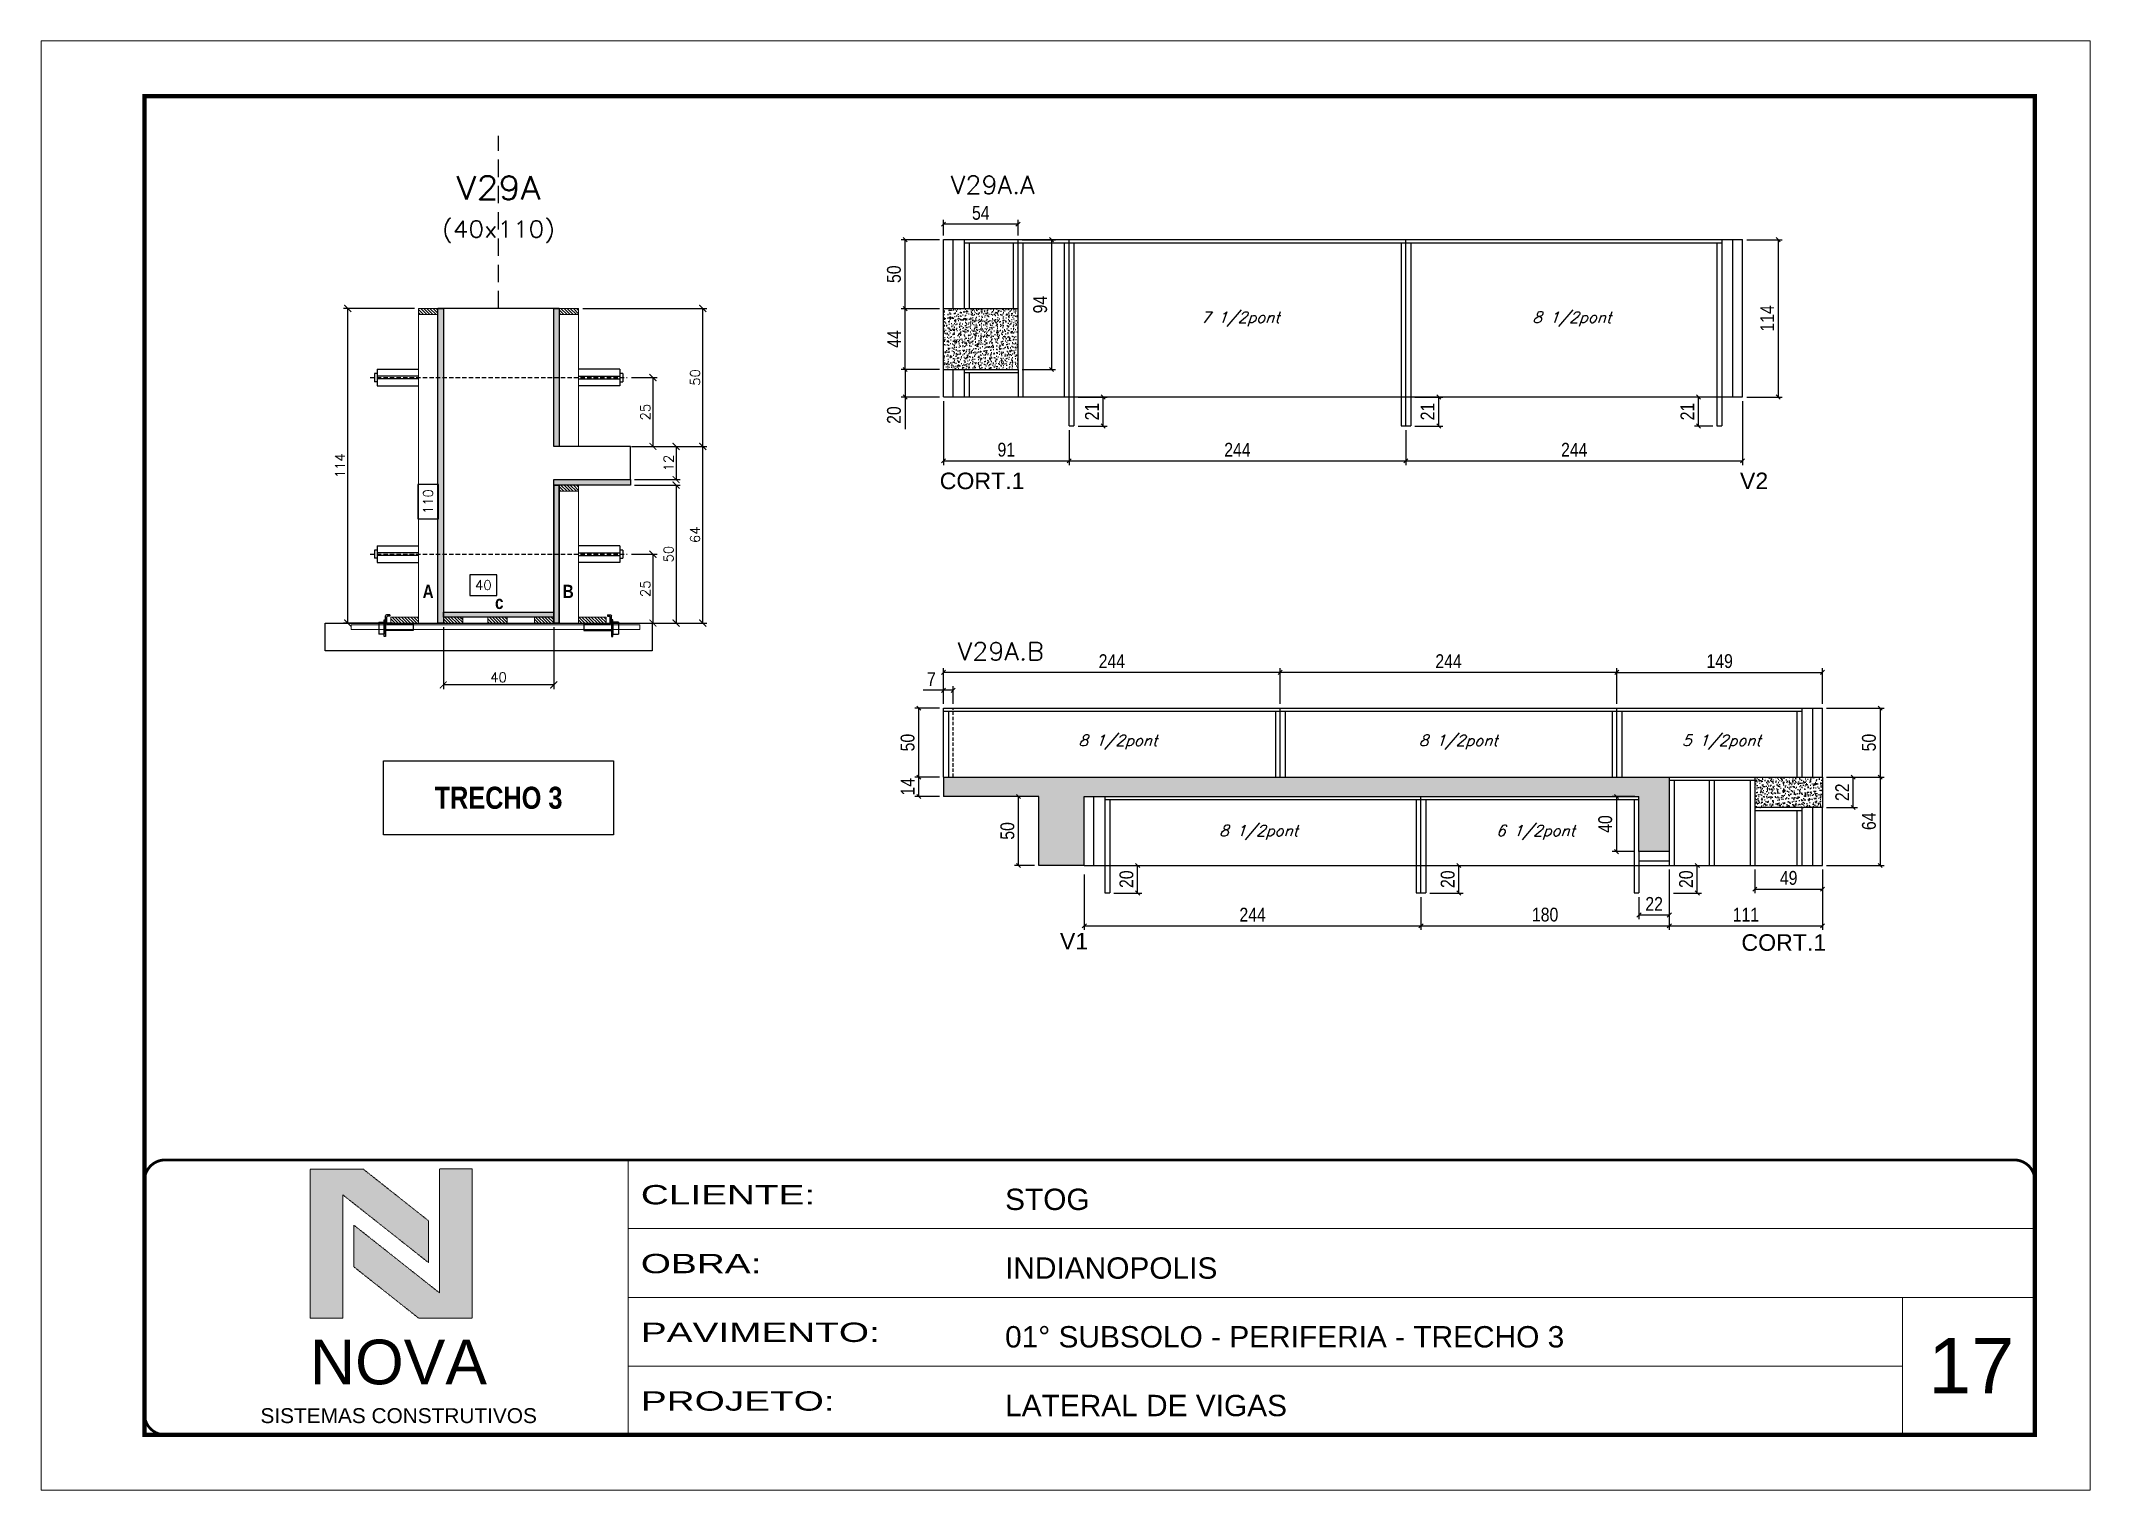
# Model space of a CAD drawing. Extents: x 0 to 6325, y 10169 to 19307.
# Drawn here: x 0 to 1485, y 12466 to 13516 of the extents above; entities that cross this region are included whole.
import ezdxf
from ezdxf.enums import TextEntityAlignment as Align

# ---------------------------------------------------------------- set-up
doc = ezdxf.new("R2010")
doc.units = 0
for name, pattern in [('CONTINUO', [0]), ('DASHED', [0.75, 0.5, -0.25]), ('HIDDEN', [9.525, 6.35, -3.175])]:
    doc.linetypes.add(name, pattern=pattern)
for name, color, linetype in [('1', 1, 'Continuous'), ('5', 5, 'Continuous'), ('barrote', 251, 'Continuous'), ('COTA', 241, 'Continuous'), ('Cota Seção (2x)', 4, 'Continuous'), ('detalhes', 4, 'Continuous'), ('Hachura', 253, 'Continuous'), ('NOMENCLATURA', 7, 'Continuous'), ('Painéis', 200, 'Continuous'), ('presilha', 1, 'Continuous'), ('SARR_2.2x7', 40, 'Continuous'), ('SARR_3.5x7', 81, 'Continuous'), ('TENSOR', 3, 'Continuous'), ('texto', 7, 'Continuous'), ('Texto de Titulo', 7, 'Continuous'), ('Texto Qtd Sarr', 242, 'Continuous')]:
    doc.layers.add(name, color=color, linetype=linetype)
for name, color, linetype, lineweight in [('CARIMBO', 255, 'Continuous', 9), ('CARIMBO-LEGENDA', 75, 'Continuous', 15), ('CONCRETO', 251, 'Continuous', 25), ('Folhas', 255, 'Continuous', 9), ('Madeira', 126, 'Continuous', 18), ('SARRAFO DE PRESSAO', 251, 'DASHED', 9), ('SCO-___-LAJ', 2, 'Continuous', 0), ('Texto Seção', 7, 'Continuous', 15)]:
    doc.layers.add(name, color=color, linetype=linetype, lineweight=lineweight)
doc.styles.add('arial', font='arial.ttf')
doc.styles.add('COTA TECNICA', font='techl___.ttf', dxfattribs={"height": 10})
doc.styles.add('REGUA-120', font='ROMANS.shx', dxfattribs={"height": 15})
doc.styles.add('ROMANC', font='techb___.ttf', dxfattribs={"height": 2.5})
doc.styles.add('Romans', font='romans.shx')
doc.styles.get("Standard").update_dxf_attribs({"font": 'arial.ttf'})
doc.styles.add('TECNICA', font='techb___.ttf', dxfattribs={"height": 10})
doc.styles.add('Tecnologia', font='')
doc.styles.get('Tecnologia').set_extended_font_data('Forgotten Futurist')
doc.dimstyles.new('Cota Seção (2x)', dxfattribs={"dimtxt": 7, "dimasz": 5, "dimexe": 3, "dimexo": 3, "dimgap": 2, "dimtad": 3, "dimdec": 1, "dimlfac": 0.5, "dimzin": 12, "dimdsep": 46, "dimtxsty": 'Romans', "dimblk": 'ARCHTICK', "dimcen": 0, "dimclrd": 4, "dimclre": 4, "dimclrt": 1, "dimadec": 1, "dimazin": 3, "dimtfac": 1, "dimtdec": 1, "dimtmove": 0, "dimatfit": 3, "dimldrblk": 'OBLIQUE', "dimfxl": 1, "dimtolj": 1, "dimtzin": 12, "dimarcsym": 0})
doc.dimstyles.new('Cota Seção interna', dxfattribs={"dimtxt": 7, "dimasz": 6, "dimexe": 0.18, "dimexo": 2, "dimgap": -4, "dimtad": 3, "dimdec": 1, "dimlfac": 0.5, "dimzin": 12, "dimdsep": 46, "dimtxsty": 'Romans', "dimblk": 'ARCHTICK', "dimcen": 0.09, "dimse1": 1, "dimse2": 1, "dimsd1": 1, "dimsd2": 1, "dimclrd": 180, "dimclre": 5, "dimclrt": 1, "dimadec": 0, "dimazin": 3, "dimtfac": 1, "dimtdec": 1, "dimtofl": 0, "dimtmove": 0, "dimatfit": 3, "dimldrblk": 'ARCHTICK', "dimfxl": 1, "dimtolj": 1, "dimtzin": 0, "dimarcsym": 0})
doc.dimstyles.new('PAINEL', dxfattribs={"dimtxt": 10, "dimasz": 3, "dimexe": 3, "dimexo": 3, "dimgap": 3, "dimtad": 1, "dimdec": 1, "dimzin": 12, "dimdsep": 46, "dimtxsty": 'COTA TECNICA', "dimblk1": 'OBLIQUE', "dimblk2": 'OBLIQUE', "dimsah": 1, "dimcen": 0.9, "dimclrd": 4, "dimclre": 4, "dimclrt": 240, "dimadec": 1, "dimazin": 3, "dimtfac": 1, "dimtdec": 1, "dimtmove": 0, "dimatfit": 3, "dimfxl": 1, "dimtolj": 1, "dimtzin": 12, "dimarcsym": 0})
pattern_1 = [(315, (23290.2278, 4864.2205), (1.12253202, 1.12253202), [])]

msp = doc.modelspace()

# ---------------------------------------------------------------- texts
at = {"layer": '5', "linetype": 'Continuous'}
for s, rotation, p in [('CORT.1', 0.00004, (651.33, 13190.95)), ('V2', 0.00004, (1231.27, 13190.95)), ('V1', 359.99996, (738.45, 12857.42)), ('CORT.1', 359.99996, (1232.36, 12856.41))]:
    msp.add_text(s, height=12, rotation=rotation, dxfattribs=at).set_placement(p)
at = {"layer": 'CARIMBO', "style": 'arial'}
msp.add_text('17', height=40, dxfattribs=at).set_placement((1367.86, 12535.84))
at = {"layer": 'detalhes', "style": 'TECNICA'}
for s, p in [('A', (276.61, 13112.05)), ('B', (378.15, 13112.06)), ('c', (329.06, 13104.1))]:
    msp.add_text(s, height=9.6, dxfattribs=at).set_placement(p)
at = {"layer": 'NOMENCLATURA', "color": 2, "insert": (331.61, 12967.19), "char_height": 16, "attachment_point": 5, "style": 'ROMANC'}
msp.add_mtext('TRECHO 3', dxfattribs=at)
at = {"layer": 'texto', "color": 2, "char_height": 8, "attachment_point": 5, "style": 'Romans'}
for s, insert in [('{\\Q19;\\C256;7 1/2pont}', (869.15, 13314.14)), ('{\\Q19;\\C256;8 1/2pont}', (1109.44, 13314.14)), ('{\\Q19;\\C256;8 1/2pont}', (780.48, 13007.58)), ('{\\Q19;\\C256;8 1/2pont}', (1027.17, 13007.58)), ('{\\Q19;\\C256;5 1/2pont}', (1217.84, 13007.58)), ('{\\Q19;\\C256;8 1/2pont}', (882.45, 12942.18)), ('{\\Q19;\\C256;6 1/2pont}', (1083.17, 12942.18))]:
    msp.add_mtext(s, dxfattribs=dict(at, insert=insert))
at = {"layer": 'Texto Seção', "style": 'REGUA-120', "width": 1.05}
for s, p in [('V29A.A', (659.35, 13404.91)), ('V29A.B', (664.34, 13066.93))]:
    msp.add_text(s, height=13, dxfattribs=at).set_placement(p)

# ---------------------------------------------------------------- blocks, each defined once
blk = doc.blocks.new('A$C64660E27')
at = {"layer": 'COTA', "true_color": 0x1a1a1a}
h = blk.add_hatch(color=250, dxfattribs=at)
h.dxf.hatch_style = 1
h.paths.add_polyline_path([(185.4, -11.6), (142.4, -11.6), (142.4, -131.6), (168.8, -131.6), (168.8, -32.2), (237.7, -86.7), (237.7, -53)])
at = {"layer": 'COTA'}
h = blk.add_hatch(color=20, dxfattribs=at)
h.dxf.hatch_style = 1
h.paths.add_polyline_path([(273, -11.4), (246.6, -11.4), (246.6, -111.1), (177.7, -56.6), (177.7, -90.2), (230, -131.6), (273, -131.6)])
for p, q in [((142.4, -131.6), (142.4, -11.6)), ((142.4, -11.6), (185.4, -11.6)), ((185.4, -11.6), (237.7, -53)), ((273, -11.4), (246.6, -11.4)), ((246.6, -111.1), (246.6, -11.4)), ((273, -11.4), (273, -131.6)), ((168.8, -32.2), (237.7, -86.7)), ((168.8, -131.6), (168.8, -32.2)), ((246.6, -111.1), (177.7, -56.6)), ((177.7, -90.2), (177.7, -56.6)), ((237.7, -86.7), (237.7, -53)), ((230, -131.6), (177.7, -90.2)), ((142.4, -131.6), (168.8, -131.6)), ((273, -131.6), (230, -131.6))]:
    blk.add_line(p, q)
at = {"layer": 'CARIMBO-LEGENDA', "color": 7, "linetype": 'Continuous', "ltscale": 100, "style": 'arial'}
blk.add_text('NOVA', height=36, dxfattribs=at).set_placement((142.4, -184.8))
at = {"layer": 'CARIMBO-LEGENDA', "color": 7, "linetype": 'Continuous', "style": 'arial'}
blk.add_text('SISTEMAS CONSTRUTIVOS', height=12, dxfattribs=at).set_placement((102.5, -216))
blk = doc.blocks.new('9999999999')
at = {"color": 30, "linetype": 'CONTINUO'}
for p, q in [((98564.6, 34230.2), (98564.6, 34429.4)), ((98564.6, 34379.6), (99584, 34379.6)), ((98564.6, 34329.8), (99488, 34329.8)), ((99584, 34329.8), (99488, 34329.8)), ((99488, 34329.8), (99488, 34230.2)), ((98564.6, 34280), (99488, 34280))]:
    blk.add_line(p, q, dxfattribs=at)
at = {"color": 30, "linetype": 'CONTINUO', "const_width": 2}
blk.add_lwpolyline([(99584, 34230.2), (99584, 34414.4, 0.414214), (99569, 34429.4), (98229, 34429.4, 0.414214), (98214, 34414.4), (98214, 34245.2, 0.414214), (98229, 34230.2), (99584, 34230.2)], format="xyb", dxfattribs=at)
at = {"layer": 'Folhas'}
blk.add_lwpolyline([(98139, 34190.2), (99624, 34190.2), (99624, 35240.2), (98139, 35240.2)], close=True, dxfattribs=at)
at = {"layer": 'Folhas', "color": 30, "const_width": 3}
blk.add_lwpolyline([(98214, 34230.2), (99584, 34230.2), (99584, 35200.2), (98214, 35200.2)], close=True, dxfattribs=at)
at = {"xscale": 0.9, "yscale": 0.9, "zscale": 0.9}
blk.add_blockref('A$C64660E27', (98205.8, 34433.1), dxfattribs=at)
at = {"color": 7, "linetype": 'Continuous', "ltscale": 5, "style": 'arial'}
for s, height, p in [('STOG', 15.48, (98837.7, 34393.1)), ('INDIANOPOLIS', 15.483, (98837.7, 34343.3)), ('01° SUBSOLO - PERIFERIA - TRECHO 3', 15.483, (98837.7, 34293.5)), ('LATERAL DE VIGAS', 15.483, (98837.7, 34243.7))]:
    blk.add_text(s, height=height, dxfattribs=at).set_placement(p)
at = {"layer": 'Folhas', "color": 7, "style": 'Tecnologia', "width": 1.5}
for s, p in [('CLIENTE:', (98573.7, 34397.2)), ('OBRA:', (98573.7, 34347.3)), ('PAVIMENTO:', (98573.7, 34297.5)), ('PROJETO:', (98573.7, 34247.7))]:
    blk.add_text(s, height=14, dxfattribs=at).set_placement(p)
blk = doc.blocks.new('titulo1')
at = {"layer": 'Defpoints', "color": 252, "linetype": 'HIDDEN', "ltscale": 2}
blk.add_line((0, 0), (0, 125), dxfattribs=at)
at = {"layer": 'Defpoints', "style": 'Romans', "oblique": 15}
blk.add_attdef('FOLHA', text='', height=10, dxfattribs=at).set_placement((0, 15.6), align=Align.MIDDLE_CENTER)
at = {"layer": 'Texto Qtd Sarr', "color": 3, "style": 'Romans', "oblique": 15}
for tag, height, p in [('TITULO', 17, (0, 71.4)), ('SEÇÃO', 12, (0, 41.5))]:
    blk.add_attdef(tag, text='', height=height, dxfattribs=at).set_placement(p, align=Align.MIDDLE_CENTER)
blk = doc.blocks.new('_ArchTick')
at = {"color": 0, "linetype": 'ByBlock', "const_width": 0.15}
blk.add_lwpolyline([(-0.5, -0.5), (0.5, 0.5)], dxfattribs=at)
blk = doc.blocks.new('*D460')
at = {"layer": 'COTA', "color": 4, "lineweight": -2, "transparency": 16777216}
for p, q in [((430.2, 13221.9), (482.6, 13221.9)), ((479.6, 13093.9), (479.6, 13221.9)), ((408.2, 13093.9), (482.6, 13093.9))]:
    blk.add_line(p, q, dxfattribs=at)
at = {"layer": 'Defpoints', "color": 0, "transparency": 16777216}
for p in [(427.2, 13221.9), (479.6, 13221.9), (405.2, 13093.9)]:
    blk.add_point(p, dxfattribs=at)
at = {"layer": 'COTA', "color": 4, "lineweight": -2, "transparency": 16777216, "xscale": 5, "yscale": 5, "zscale": 5}
for p, rotation in [((479.6, 13221.9), 90), ((479.6, 13093.9), 270)]:
    blk.add_blockref('_ArchTick', p, dxfattribs=dict(at, rotation=rotation))
at = {"layer": 'COTA', "color": 1, "transparency": 16777216, "insert": (474.1, 13157.9), "char_height": 7, "attachment_point": 5, "rotation": 90, "style": 'Romans'}
blk.add_mtext('\\A1;64', dxfattribs=at)
blk = doc.blocks.new('_Oblique')
at = {"layer": '1', "color": 0, "lineweight": -2}
blk.add_line((-0.5, -0.5), (0.5, 0.5), dxfattribs=at)
blk = doc.blocks.new('*D279')
at = {"layer": 'COTA', "color": 4, "lineweight": -2, "transparency": 16777216}
for p, q in [((270.6, 13321.9), (219.3, 13321.9)), ((222.3, 13093.9), (222.3, 13321.9)), ((255, 13093.9), (219.3, 13093.9))]:
    blk.add_line(p, q, dxfattribs=at)
at = {"layer": 'Defpoints', "color": 0, "transparency": 16777216}
for p in [(222.3, 13321.9), (273.6, 13321.9), (258, 13093.9)]:
    blk.add_point(p, dxfattribs=at)
at = {"layer": 'COTA', "color": 4, "lineweight": -2, "transparency": 16777216, "xscale": 5, "yscale": 5, "zscale": 5}
for p, rotation in [((222.3, 13321.9), 90), ((222.3, 13093.9), 270)]:
    blk.add_blockref('_ArchTick', p, dxfattribs=dict(at, rotation=rotation))
at = {"layer": 'COTA', "color": 1, "transparency": 16777216, "insert": (216.8, 13207.9), "char_height": 7, "attachment_point": 5, "rotation": 90, "style": 'Romans'}
blk.add_mtext('\\A1;114', dxfattribs=at)
blk = doc.blocks.new('*D280')
at = {"layer": 'Cota Seção (2x)', "color": 180, "lineweight": -2, "transparency": 16777216}
for p, q in [((288.1, 13194.4), (273.1, 13194.4)), ((273.1, 13194.4), (273.1, 13169.4)), ((288.1, 13169.4), (288.1, 13194.4)), ((273.1, 13169.4), (288.1, 13169.4))]:
    blk.add_line(p, q, dxfattribs=at)
at = {"layer": 'Defpoints', "color": 0, "transparency": 16777216}
for p in [(280.6, 13321.9), (292.1, 13321.9), (280.6, 13101.9)]:
    blk.add_point(p, dxfattribs=at)
at = {"layer": 'Cota Seção (2x)', "color": 1, "transparency": 16777216, "insert": (280.6, 13181.9), "char_height": 7, "attachment_point": 5, "rotation": 90, "style": 'Romans'}
blk.add_mtext('\\A1;110', dxfattribs=at)
blk = doc.blocks.new('*D281')
at = {"layer": 'COTA', "color": 4, "lineweight": -2, "transparency": 16777216}
for p, q in [((430.2, 13221.9), (463.3, 13221.9)), ((460.3, 13221.9), (460.3, 13197.9)), ((430.2, 13197.9), (463.3, 13197.9))]:
    blk.add_line(p, q, dxfattribs=at)
at = {"layer": 'Defpoints', "color": 0, "transparency": 16777216}
for p in [(427.2, 13221.9), (427.2, 13197.9), (460.3, 13197.9)]:
    blk.add_point(p, dxfattribs=at)
at = {"layer": 'COTA', "color": 4, "lineweight": -2, "transparency": 16777216, "xscale": 5, "yscale": 5, "zscale": 5}
for p, rotation in [((460.3, 13221.9), 90), ((460.3, 13197.9), 270)]:
    blk.add_blockref('_ArchTick', p, dxfattribs=dict(at, rotation=rotation))
at = {"layer": 'COTA', "color": 1, "transparency": 16777216, "insert": (454.8, 13209.9), "char_height": 7, "attachment_point": 5, "rotation": 90, "style": 'Romans'}
blk.add_mtext('\\A1;12', dxfattribs=at)
blk = doc.blocks.new('*D282')
at = {"layer": 'COTA', "color": 4, "lineweight": -2, "transparency": 16777216}
for p, q in [((430.2, 13193.9), (463.3, 13193.9)), ((460.3, 13193.9), (460.3, 13093.9)), ((408.2, 13093.9), (463.3, 13093.9))]:
    blk.add_line(p, q, dxfattribs=at)
at = {"layer": 'Defpoints', "color": 0, "transparency": 16777216}
for p in [(427.2, 13193.9), (405.2, 13093.9), (460.3, 13093.9)]:
    blk.add_point(p, dxfattribs=at)
at = {"layer": 'COTA', "color": 4, "lineweight": -2, "transparency": 16777216, "xscale": 5, "yscale": 5, "zscale": 5}
for p, rotation in [((460.3, 13193.9), 90), ((460.3, 13093.9), 270)]:
    blk.add_blockref('_ArchTick', p, dxfattribs=dict(at, rotation=rotation))
at = {"layer": 'COTA', "color": 1, "transparency": 16777216, "insert": (454.8, 13143.9), "char_height": 7, "attachment_point": 5, "rotation": 90, "style": 'Romans'}
blk.add_mtext('\\A1;50', dxfattribs=at)
blk = doc.blocks.new('PRESILHA METÁLICA 1')
at = {"layer": 'presilha'}
for p, q in [((0, 13), (6, 13)), ((0, 13), (0, 0)), ((6, 0), (0, 0)), ((6, 15.5), (7.5, 15.5)), ((6, -2.5), (6, 15.5)), ((6, 13), (6, 0)), ((7.5, 10.6), (7.5, 19.9)), ((7.5, 15.5), (7.5, -2.5)), ((37.5, 4.1), (7.5, 4.1)), ((12, 21), (8.6, 21)), ((9, 11.6), (9, 18.9)), ((12, 19.5), (9.6, 19.5)), ((37.5, 11), (9.6, 11)), ((12, 21), (12, 19.5)), ((37.5, 11), (37.5, 4.1)), ((7.5, -2.5), (6, -2.5))]:
    blk.add_line(p, q, dxfattribs=at)
for centre, radius, start, end in [((8.6, 19.9), 1.14, 90, 180), ((9.6, 18.9), 0.57, 90, 180), ((9.6, 11.6), 0.57, 180, 270)]:
    blk.add_arc(centre, radius, start, end, dxfattribs=at)
blk = doc.blocks.new('*D283')
at = {"layer": 'COTA', "color": 4, "lineweight": -2, "transparency": 16777216}
for p, q in [((291.6, 13090.9), (291.6, 13046.1)), ((371.6, 13090.9), (371.6, 13046.1)), ((371.6, 13049.1), (291.6, 13049.1))]:
    blk.add_line(p, q, dxfattribs=at)
at = {"layer": 'Defpoints', "color": 0, "transparency": 16777216}
for p in [(291.6, 13093.9), (371.6, 13093.9), (291.6, 13049.1)]:
    blk.add_point(p, dxfattribs=at)
at = {"layer": 'COTA', "color": 4, "lineweight": -2, "transparency": 16777216, "xscale": 5, "yscale": 5, "zscale": 5, "rotation": 180}
blk.add_blockref('_ArchTick', (291.6, 13049.1), dxfattribs=at)
at = {"layer": 'COTA', "color": 4, "lineweight": -2, "transparency": 16777216, "xscale": 5, "yscale": 5, "zscale": 5}
blk.add_blockref('_ArchTick', (371.6, 13049.1), dxfattribs=at)
at = {"layer": 'COTA', "color": 1, "transparency": 16777216, "insert": (331.6, 13054.6), "char_height": 7, "attachment_point": 5, "style": 'Romans'}
blk.add_mtext('\\A1;40', dxfattribs=at)
blk = doc.blocks.new('*D722')
at = {"layer": 'COTA', "color": 4, "lineweight": -2, "transparency": 16777216}
for p, q in [((427.9, 13143.8), (446.5, 13143.8)), ((443.5, 13143.8), (443.5, 13093.9)), ((427.9, 13093.9), (446.5, 13093.9))]:
    blk.add_line(p, q, dxfattribs=at)
at = {"layer": 'Defpoints', "color": 0, "transparency": 16777216}
for p in [(424.9, 13143.8), (424.9, 13093.9), (443.5, 13093.9)]:
    blk.add_point(p, dxfattribs=at)
at = {"layer": 'COTA', "color": 4, "lineweight": -2, "transparency": 16777216, "xscale": 5, "yscale": 5, "zscale": 5}
for p, rotation in [((443.5, 13143.8), 90), ((443.5, 13093.9), 270)]:
    blk.add_blockref('_ArchTick', p, dxfattribs=dict(at, rotation=rotation))
at = {"layer": 'COTA', "color": 1, "transparency": 16777216, "insert": (438, 13118.8), "char_height": 7, "attachment_point": 5, "rotation": 90, "style": 'Romans'}
blk.add_mtext('\\A1;25', dxfattribs=at)
blk = doc.blocks.new('*D284')
at = {"layer": 'Cota Seção (2x)', "color": 180, "lineweight": -2, "transparency": 16777216}
for p, q in [((330.3, 13128.9), (310.9, 13128.9)), ((310.9, 13128.9), (310.9, 13113.9)), ((330.3, 13113.9), (330.3, 13128.9)), ((310.9, 13113.9), (330.3, 13113.9))]:
    blk.add_line(p, q, dxfattribs=at)
at = {"layer": 'Defpoints', "color": 0, "transparency": 16777216}
for p in [(291.6, 13109.9), (291.6, 13093.9), (371.6, 13093.9)]:
    blk.add_point(p, dxfattribs=at)
at = {"layer": 'Cota Seção (2x)', "color": 1, "transparency": 16777216, "insert": (320.6, 13121.4), "char_height": 7, "attachment_point": 5, "style": 'Romans'}
blk.add_mtext('\\A1;40', dxfattribs=at)
blk = doc.blocks.new('*D723')
at = {"layer": 'COTA', "color": 4, "lineweight": -2, "transparency": 16777216}
for p, q in [((392.6, 13321.9), (482.6, 13321.9)), ((479.6, 13221.9), (479.6, 13321.9)), ((430.2, 13221.9), (482.6, 13221.9))]:
    blk.add_line(p, q, dxfattribs=at)
at = {"layer": 'Defpoints', "color": 0, "transparency": 16777216}
for p in [(389.6, 13321.9), (479.6, 13321.9), (427.2, 13221.9)]:
    blk.add_point(p, dxfattribs=at)
at = {"layer": 'COTA', "color": 4, "lineweight": -2, "transparency": 16777216, "xscale": 5, "yscale": 5, "zscale": 5}
for p, rotation in [((479.6, 13321.9), 90), ((479.6, 13221.9), 270)]:
    blk.add_blockref('_ArchTick', p, dxfattribs=dict(at, rotation=rotation))
at = {"layer": 'COTA', "color": 1, "transparency": 16777216, "insert": (474.1, 13271.9), "char_height": 7, "attachment_point": 5, "rotation": 90, "style": 'Romans'}
blk.add_mtext('\\A1;50', dxfattribs=at)
blk = doc.blocks.new('*D724')
at = {"layer": 'COTA', "color": 4, "lineweight": -2, "transparency": 16777216}
for p, q in [((427.9, 13271.8), (446.5, 13271.8)), ((443.5, 13271.8), (443.5, 13221.9)), ((427.9, 13221.9), (446.5, 13221.9))]:
    blk.add_line(p, q, dxfattribs=at)
at = {"layer": 'Defpoints', "color": 0, "transparency": 16777216}
for p in [(424.9, 13271.8), (424.9, 13221.9), (443.5, 13221.9)]:
    blk.add_point(p, dxfattribs=at)
at = {"layer": 'COTA', "color": 4, "lineweight": -2, "transparency": 16777216, "xscale": 5, "yscale": 5, "zscale": 5}
for p, rotation in [((443.5, 13271.8), 90), ((443.5, 13221.9), 270)]:
    blk.add_blockref('_ArchTick', p, dxfattribs=dict(at, rotation=rotation))
at = {"layer": 'COTA', "color": 1, "transparency": 16777216, "insert": (438, 13246.8), "char_height": 7, "attachment_point": 5, "rotation": 90, "style": 'Romans'}
blk.add_mtext('\\A1;25', dxfattribs=at)
blk = doc.blocks.new('*D285')
at = {"layer": 'COTA', "color": 4, "linetype": 'ByBlock', "lineweight": -2, "transparency": 16777216}
for p, q in [((654.1, 13254.7), (654.1, 13208.4)), ((745.1, 13233.7), (745.1, 13208.4)), ((654.1, 13211.4), (745.1, 13211.4))]:
    blk.add_line(p, q, dxfattribs=at)
at = {"layer": 'Defpoints', "color": 0, "linetype": 'ByBlock', "transparency": 16777216}
for p in [(654.1, 13257.7), (745.1, 13236.7), (745.1, 13211.4)]:
    blk.add_point(p, dxfattribs=at)
at = {"layer": 'COTA', "color": 4, "linetype": 'ByBlock', "lineweight": -2, "transparency": 16777216, "xscale": 3, "yscale": 3, "zscale": 3, "rotation": 180}
blk.add_blockref('_Oblique', (654.1, 13211.4), dxfattribs=at)
at = {"layer": 'COTA', "color": 4, "linetype": 'ByBlock', "lineweight": -2, "transparency": 16777216, "xscale": 3, "yscale": 3, "zscale": 3}
blk.add_blockref('_Oblique', (745.1, 13211.4), dxfattribs=at)
at = {"layer": 'COTA', "color": 240, "linetype": 'ByBlock', "transparency": 16777216, "insert": (699.6, 13219.5), "char_height": 10, "attachment_point": 5, "style": 'COTA TECNICA'}
blk.add_mtext('\\A1;91', dxfattribs=at)
blk = doc.blocks.new('*D725')
at = {"layer": 'COTA', "color": 4, "lineweight": -2, "transparency": 16777216}
for p, q in [((745.1, 13233.7), (745.1, 13208.4)), ((989.2, 13233.7), (989.2, 13208.4)), ((745.1, 13211.4), (989.2, 13211.4))]:
    blk.add_line(p, q, dxfattribs=at)
at = {"layer": 'Defpoints', "color": 0, "transparency": 16777216}
for p in [(745.1, 13236.7), (989.2, 13236.7), (989.2, 13211.4)]:
    blk.add_point(p, dxfattribs=at)
at = {"layer": 'COTA', "color": 4, "lineweight": -2, "transparency": 16777216, "xscale": 3, "yscale": 3, "zscale": 3, "rotation": 180}
blk.add_blockref('_Oblique', (745.1, 13211.4), dxfattribs=at)
at = {"layer": 'COTA', "color": 4, "lineweight": -2, "transparency": 16777216, "xscale": 3, "yscale": 3, "zscale": 3}
blk.add_blockref('_Oblique', (989.2, 13211.4), dxfattribs=at)
at = {"layer": 'COTA', "color": 240, "transparency": 16777216, "insert": (867.1, 13219.5), "char_height": 10, "attachment_point": 5, "style": 'COTA TECNICA'}
blk.add_mtext('\\A1;244', dxfattribs=at)
blk = doc.blocks.new('*D726')
at = {"layer": 'COTA', "color": 4, "lineweight": -2, "transparency": 16777216}
for p, q in [((1233.2, 13254.7), (1233.2, 13208.4)), ((989.2, 13233.7), (989.2, 13208.4)), ((989.2, 13211.4), (1233.2, 13211.4))]:
    blk.add_line(p, q, dxfattribs=at)
at = {"layer": 'Defpoints', "color": 0, "transparency": 16777216}
for p in [(1233.2, 13257.7), (989.2, 13236.7), (1233.2, 13211.4)]:
    blk.add_point(p, dxfattribs=at)
at = {"layer": 'COTA', "color": 4, "lineweight": -2, "transparency": 16777216, "xscale": 3, "yscale": 3, "zscale": 3, "rotation": 180}
blk.add_blockref('_Oblique', (989.2, 13211.4), dxfattribs=at)
at = {"layer": 'COTA', "color": 4, "lineweight": -2, "transparency": 16777216, "xscale": 3, "yscale": 3, "zscale": 3}
blk.add_blockref('_Oblique', (1233.2, 13211.4), dxfattribs=at)
at = {"layer": 'COTA', "color": 240, "transparency": 16777216, "insert": (1111.2, 13219.5), "char_height": 10, "attachment_point": 5, "style": 'COTA TECNICA'}
blk.add_mtext('\\A1;244', dxfattribs=at)
blk = doc.blocks.new('*D727')
at = {"layer": 'COTA', "color": 4, "lineweight": -2, "transparency": 16777216}
for p, q in [((654.1, 13374.7), (654.1, 13386)), ((708.1, 13383), (654.1, 13383)), ((708.1, 13374.7), (708.1, 13386))]:
    blk.add_line(p, q, dxfattribs=at)
at = {"layer": 'Defpoints', "color": 0, "transparency": 16777216}
for p in [(654.1, 13383), (654.1, 13371.7), (708.1, 13371.7)]:
    blk.add_point(p, dxfattribs=at)
at = {"layer": 'COTA', "color": 4, "lineweight": -2, "transparency": 16777216, "xscale": 3, "yscale": 3, "zscale": 3, "rotation": 180}
blk.add_blockref('_Oblique', (654.1, 13383), dxfattribs=at)
at = {"layer": 'COTA', "color": 4, "lineweight": -2, "transparency": 16777216, "xscale": 3, "yscale": 3, "zscale": 3}
blk.add_blockref('_Oblique', (708.1, 13383), dxfattribs=at)
at = {"layer": 'COTA', "color": 240, "transparency": 16777216, "insert": (681.1, 13391.1), "char_height": 10, "attachment_point": 5, "style": 'COTA TECNICA'}
blk.add_mtext('\\A1;54', dxfattribs=at)
blk = doc.blocks.new('*D728')
at = {"layer": 'COTA', "color": 4, "lineweight": -2, "transparency": 16777216}
for p, q in [((711.1, 13371.7), (735.3, 13371.7)), ((732.3, 13371.7), (732.3, 13277.7)), ((711.1, 13277.7), (735.3, 13277.7))]:
    blk.add_line(p, q, dxfattribs=at)
at = {"layer": 'Defpoints', "color": 0, "transparency": 16777216}
for p in [(708.1, 13371.7), (708.1, 13277.7), (732.3, 13277.7)]:
    blk.add_point(p, dxfattribs=at)
at = {"layer": 'COTA', "color": 4, "lineweight": -2, "transparency": 16777216, "xscale": 3, "yscale": 3, "zscale": 3}
for p, rotation in [((732.3, 13371.7), 90), ((732.3, 13277.7), 270)]:
    blk.add_blockref('_Oblique', p, dxfattribs=dict(at, rotation=rotation))
at = {"layer": 'COTA', "color": 240, "transparency": 16777216, "insert": (724.2, 13324.7), "char_height": 10, "attachment_point": 5, "rotation": 90, "style": 'COTA TECNICA'}
blk.add_mtext('\\A1;94', dxfattribs=at)
blk = doc.blocks.new('*D810')
at = {"layer": 'COTA', "color": 4, "lineweight": -2, "transparency": 16777216}
for p, q in [((651.1, 13277.7), (623.3, 13277.7)), ((626.3, 13277.7), (626.3, 13257.7)), ((651.1, 13257.7), (623.3, 13257.7)), ((626.3, 13257.7), (626.3, 13234.5))]:
    blk.add_line(p, q, dxfattribs=at)
at = {"layer": 'Defpoints', "color": 0, "transparency": 16777216}
for p in [(654.1, 13277.7), (626.3, 13257.7), (654.1, 13257.7)]:
    blk.add_point(p, dxfattribs=at)
at = {"layer": 'COTA', "color": 4, "lineweight": -2, "transparency": 16777216, "xscale": 3, "yscale": 3, "zscale": 3}
for p, rotation in [((626.3, 13277.7), 90), ((626.3, 13257.7), 270)]:
    blk.add_blockref('_Oblique', p, dxfattribs=dict(at, rotation=rotation))
at = {"layer": 'COTA', "color": 240, "transparency": 16777216, "insert": (618.2, 13244.6), "char_height": 10, "attachment_point": 5, "rotation": 90, "style": 'COTA TECNICA'}
blk.add_mtext('\\A1;20', dxfattribs=at)
blk = doc.blocks.new('*D811')
at = {"layer": 'COTA', "color": 4, "lineweight": -2, "transparency": 16777216}
for p, q in [((651.1, 13321.7), (623.3, 13321.7)), ((626.3, 13277.7), (626.3, 13321.7)), ((651.1, 13277.7), (623.3, 13277.7))]:
    blk.add_line(p, q, dxfattribs=at)
at = {"layer": 'Defpoints', "color": 0, "transparency": 16777216}
for p in [(626.3, 13321.7), (654.1, 13321.7), (654.1, 13277.7)]:
    blk.add_point(p, dxfattribs=at)
at = {"layer": 'COTA', "color": 4, "lineweight": -2, "transparency": 16777216, "xscale": 3, "yscale": 3, "zscale": 3}
for p, rotation in [((626.3, 13321.7), 90), ((626.3, 13277.7), 270)]:
    blk.add_blockref('_Oblique', p, dxfattribs=dict(at, rotation=rotation))
at = {"layer": 'COTA', "color": 240, "transparency": 16777216, "insert": (618.3, 13299.7), "char_height": 10, "attachment_point": 5, "rotation": 90, "style": 'COTA TECNICA'}
blk.add_mtext('\\A1;44', dxfattribs=at)
blk = doc.blocks.new('*D812')
at = {"layer": 'COTA', "color": 4, "lineweight": -2, "transparency": 16777216}
for p, q in [((651.1, 13371.7), (623.3, 13371.7)), ((626.3, 13321.7), (626.3, 13371.7)), ((651.1, 13321.7), (623.3, 13321.7))]:
    blk.add_line(p, q, dxfattribs=at)
at = {"layer": 'Defpoints', "color": 0, "transparency": 16777216}
for p in [(626.3, 13371.7), (654.1, 13371.7), (654.1, 13321.7)]:
    blk.add_point(p, dxfattribs=at)
at = {"layer": 'COTA', "color": 4, "lineweight": -2, "transparency": 16777216, "xscale": 3, "yscale": 3, "zscale": 3}
for p, rotation in [((626.3, 13371.7), 90), ((626.3, 13321.7), 270)]:
    blk.add_blockref('_Oblique', p, dxfattribs=dict(at, rotation=rotation))
at = {"layer": 'COTA', "color": 240, "transparency": 16777216, "insert": (618.2, 13346.7), "char_height": 10, "attachment_point": 5, "rotation": 90, "style": 'COTA TECNICA'}
blk.add_mtext('\\A1;50', dxfattribs=at)
blk = doc.blocks.new('*D813')
at = {"layer": 'COTA', "color": 4, "lineweight": -2, "transparency": 16777216}
for p, q in [((1236.2, 13371.7), (1262, 13371.7)), ((1259, 13371.7), (1259, 13257.7)), ((1236.2, 13257.7), (1262, 13257.7))]:
    blk.add_line(p, q, dxfattribs=at)
at = {"layer": 'Defpoints', "color": 0, "transparency": 16777216}
for p in [(1233.2, 13371.7), (1233.2, 13257.7), (1259, 13257.7)]:
    blk.add_point(p, dxfattribs=at)
at = {"layer": 'COTA', "color": 4, "lineweight": -2, "transparency": 16777216, "xscale": 3, "yscale": 3, "zscale": 3}
for p, rotation in [((1259, 13371.7), 90), ((1259, 13257.7), 270)]:
    blk.add_blockref('_Oblique', p, dxfattribs=dict(at, rotation=rotation))
at = {"layer": 'COTA', "color": 240, "transparency": 16777216, "insert": (1251, 13314.7), "char_height": 10, "attachment_point": 5, "rotation": 90, "style": 'COTA TECNICA'}
blk.add_mtext('\\A1;114', dxfattribs=at)
blk = doc.blocks.new('*D814')
at = {"layer": 'COTA', "color": 4, "lineweight": -2, "transparency": 16777216}
for p, q in [((995.7, 13257.7), (1016, 13257.7)), ((1013, 13236.7), (1013, 13257.7)), ((995.7, 13236.7), (1016, 13236.7))]:
    blk.add_line(p, q, dxfattribs=at)
at = {"layer": 'Defpoints', "color": 0, "transparency": 16777216}
for p in [(992.7, 13257.7), (1013, 13257.7), (992.7, 13236.7)]:
    blk.add_point(p, dxfattribs=at)
at = {"layer": 'COTA', "color": 4, "lineweight": -2, "transparency": 16777216, "xscale": 3, "yscale": 3, "zscale": 3}
for p, rotation in [((1013, 13257.7), 90), ((1013, 13236.7), 270)]:
    blk.add_blockref('_Oblique', p, dxfattribs=dict(at, rotation=rotation))
at = {"layer": 'COTA', "color": 240, "transparency": 16777216, "insert": (1004.9, 13247.2), "char_height": 10, "attachment_point": 5, "rotation": 90, "style": 'COTA TECNICA'}
blk.add_mtext('\\A1;21', dxfattribs=at)
blk = doc.blocks.new('*D815')
at = {"layer": 'COTA', "color": 4, "lineweight": -2, "transparency": 16777216}
for p, q in [((1211.7, 13257.7), (1198.3, 13257.7)), ((1201.3, 13236.7), (1201.3, 13257.7)), ((1211.7, 13236.7), (1198.3, 13236.7))]:
    blk.add_line(p, q, dxfattribs=at)
at = {"layer": 'Defpoints', "color": 0, "transparency": 16777216}
for p in [(1201.3, 13257.7), (1214.7, 13257.7), (1214.7, 13236.7)]:
    blk.add_point(p, dxfattribs=at)
at = {"layer": 'COTA', "color": 4, "lineweight": -2, "transparency": 16777216, "xscale": 3, "yscale": 3, "zscale": 3}
for p, rotation in [((1201.3, 13257.7), 90), ((1201.3, 13236.7), 270)]:
    blk.add_blockref('_Oblique', p, dxfattribs=dict(at, rotation=rotation))
at = {"layer": 'COTA', "color": 240, "transparency": 16777216, "insert": (1193.2, 13247.2), "char_height": 10, "attachment_point": 5, "rotation": 90, "style": 'COTA TECNICA'}
blk.add_mtext('\\A1;21', dxfattribs=at)
blk = doc.blocks.new('*D816')
at = {"layer": 'COTA', "color": 4, "lineweight": -2, "transparency": 16777216}
for p, q in [((751.6, 13257.7), (772.8, 13257.7)), ((769.8, 13236.7), (769.8, 13257.7)), ((751.6, 13236.7), (772.8, 13236.7))]:
    blk.add_line(p, q, dxfattribs=at)
at = {"layer": 'Defpoints', "color": 0, "transparency": 16777216}
for p in [(748.6, 13257.7), (769.8, 13257.7), (748.6, 13236.7)]:
    blk.add_point(p, dxfattribs=at)
at = {"layer": 'COTA', "color": 4, "lineweight": -2, "transparency": 16777216, "xscale": 3, "yscale": 3, "zscale": 3}
for p, rotation in [((769.8, 13257.7), 90), ((769.8, 13236.7), 270)]:
    blk.add_blockref('_Oblique', p, dxfattribs=dict(at, rotation=rotation))
at = {"layer": 'COTA', "color": 240, "transparency": 16777216, "insert": (761.7, 13247.2), "char_height": 10, "attachment_point": 5, "rotation": 90, "style": 'COTA TECNICA'}
blk.add_mtext('\\A1;21', dxfattribs=at)
blk = doc.blocks.new('*D363')
at = {"layer": 'COTA', "color": 4, "linetype": 'ByBlock', "lineweight": -2, "transparency": 16777216}
for p, q in [((756.1, 12911.6), (756.1, 12871.5)), ((1000.1, 12895.3), (1000.1, 12871.5)), ((756.1, 12874.5), (1000.1, 12874.5))]:
    blk.add_line(p, q, dxfattribs=at)
at = {"layer": 'Defpoints', "color": 0, "linetype": 'ByBlock', "transparency": 16777216}
for p in [(756.1, 12914.6), (1000.1, 12898.3), (1000.1, 12874.5)]:
    blk.add_point(p, dxfattribs=at)
at = {"layer": 'COTA', "color": 4, "linetype": 'ByBlock', "lineweight": -2, "transparency": 16777216, "xscale": 3, "yscale": 3, "zscale": 3, "rotation": 180}
blk.add_blockref('_Oblique', (756.1, 12874.5), dxfattribs=at)
at = {"layer": 'COTA', "color": 4, "linetype": 'ByBlock', "lineweight": -2, "transparency": 16777216, "xscale": 3, "yscale": 3, "zscale": 3}
blk.add_blockref('_Oblique', (1000.1, 12874.5), dxfattribs=at)
at = {"layer": 'COTA', "color": 240, "linetype": 'ByBlock', "transparency": 16777216, "insert": (878.1, 12882.6), "char_height": 10, "attachment_point": 5, "style": 'COTA TECNICA'}
blk.add_mtext('\\A1;244', dxfattribs=at)
blk = doc.blocks.new('*D364')
at = {"layer": 'COTA', "color": 4, "linetype": 'ByBlock', "lineweight": -2, "transparency": 16777216}
for p, q in [((1180.1, 12915.3), (1180.1, 12871.5)), ((1000.1, 12895.3), (1000.1, 12871.5)), ((1000.1, 12874.5), (1180.1, 12874.5))]:
    blk.add_line(p, q, dxfattribs=at)
at = {"layer": 'Defpoints', "color": 0, "linetype": 'ByBlock', "transparency": 16777216}
for p in [(1180.1, 12918.3), (1000.1, 12898.3), (1180.1, 12874.5)]:
    blk.add_point(p, dxfattribs=at)
at = {"layer": 'COTA', "color": 4, "linetype": 'ByBlock', "lineweight": -2, "transparency": 16777216, "xscale": 3, "yscale": 3, "zscale": 3, "rotation": 180}
blk.add_blockref('_Oblique', (1000.1, 12874.5), dxfattribs=at)
at = {"layer": 'COTA', "color": 4, "linetype": 'ByBlock', "lineweight": -2, "transparency": 16777216, "xscale": 3, "yscale": 3, "zscale": 3}
blk.add_blockref('_Oblique', (1180.1, 12874.5), dxfattribs=at)
at = {"layer": 'COTA', "color": 240, "linetype": 'ByBlock', "transparency": 16777216, "insert": (1090.1, 12882.6), "char_height": 10, "width": 210.731, "attachment_point": 5, "style": 'COTA TECNICA'}
blk.add_mtext('\\A1;180', dxfattribs=at)
blk = doc.blocks.new('*D817')
at = {"layer": 'COTA', "color": 4, "lineweight": -2, "transparency": 16777216}
for p, q in [((898.1, 13035.3), (898.1, 13061.2)), ((1142.1, 13058.2), (898.1, 13058.2)), ((1142.1, 13035.3), (1142.1, 13061.2))]:
    blk.add_line(p, q, dxfattribs=at)
at = {"layer": 'Defpoints', "color": 0, "transparency": 16777216}
for p in [(898.1, 13058.2), (898.1, 13032.3), (1142.1, 13032.3)]:
    blk.add_point(p, dxfattribs=at)
at = {"layer": 'COTA', "color": 4, "lineweight": -2, "transparency": 16777216, "xscale": 3, "yscale": 3, "zscale": 3, "rotation": 180}
blk.add_blockref('_Oblique', (898.1, 13058.2), dxfattribs=at)
at = {"layer": 'COTA', "color": 4, "lineweight": -2, "transparency": 16777216, "xscale": 3, "yscale": 3, "zscale": 3}
blk.add_blockref('_Oblique', (1142.1, 13058.2), dxfattribs=at)
at = {"layer": 'COTA', "color": 240, "transparency": 16777216, "insert": (1020.1, 13066.3), "char_height": 10, "attachment_point": 5, "style": 'COTA TECNICA'}
blk.add_mtext('\\A1;244', dxfattribs=at)
blk = doc.blocks.new('*D818')
at = {"layer": 'COTA', "color": 4, "lineweight": -2, "transparency": 16777216}
for p, q in [((654.1, 13035.3), (654.1, 13061.2)), ((898.1, 13058.2), (654.1, 13058.2)), ((898.1, 13035.3), (898.1, 13061.2))]:
    blk.add_line(p, q, dxfattribs=at)
at = {"layer": 'Defpoints', "color": 0, "transparency": 16777216}
for p in [(654.1, 13058.2), (654.1, 13032.3), (898.1, 13032.3)]:
    blk.add_point(p, dxfattribs=at)
at = {"layer": 'COTA', "color": 4, "lineweight": -2, "transparency": 16777216, "xscale": 3, "yscale": 3, "zscale": 3, "rotation": 180}
blk.add_blockref('_Oblique', (654.1, 13058.2), dxfattribs=at)
at = {"layer": 'COTA', "color": 4, "lineweight": -2, "transparency": 16777216, "xscale": 3, "yscale": 3, "zscale": 3}
blk.add_blockref('_Oblique', (898.1, 13058.2), dxfattribs=at)
at = {"layer": 'COTA', "color": 240, "transparency": 16777216, "insert": (776.1, 13066.3), "char_height": 10, "attachment_point": 5, "style": 'COTA TECNICA'}
blk.add_mtext('\\A1;244', dxfattribs=at)
blk = doc.blocks.new('*D819')
at = {"layer": 'COTA', "color": 4, "lineweight": -2, "transparency": 16777216}
for p, q in [((651.1, 13032.3), (633.2, 13032.3)), ((636.2, 12982.3), (636.2, 13032.3)), ((651.1, 12982.3), (633.2, 12982.3))]:
    blk.add_line(p, q, dxfattribs=at)
at = {"layer": 'Defpoints', "color": 0, "transparency": 16777216}
for p in [(636.2, 13032.3), (654.1, 13032.3), (654.1, 12982.3)]:
    blk.add_point(p, dxfattribs=at)
at = {"layer": 'COTA', "color": 4, "lineweight": -2, "transparency": 16777216, "xscale": 3, "yscale": 3, "zscale": 3}
for p, rotation in [((636.2, 13032.3), 90), ((636.2, 12982.3), 270)]:
    blk.add_blockref('_Oblique', p, dxfattribs=dict(at, rotation=rotation))
at = {"layer": 'COTA', "color": 240, "transparency": 16777216, "insert": (628.1, 13007.3), "char_height": 10, "attachment_point": 5, "rotation": 90, "style": 'COTA TECNICA'}
blk.add_mtext('\\A1;50', dxfattribs=at)
blk = doc.blocks.new('*D820')
at = {"layer": 'COTA', "color": 4, "lineweight": -2, "transparency": 16777216}
for p, q in [((651.1, 12982.3), (633.2, 12982.3)), ((636.2, 12968.3), (636.2, 12982.3)), ((651.1, 12968.3), (633.2, 12968.3))]:
    blk.add_line(p, q, dxfattribs=at)
at = {"layer": 'Defpoints', "color": 0, "transparency": 16777216}
for p in [(636.2, 12982.3), (654.1, 12982.3), (654.1, 12968.3)]:
    blk.add_point(p, dxfattribs=at)
at = {"layer": 'COTA', "color": 4, "lineweight": -2, "transparency": 16777216, "xscale": 3, "yscale": 3, "zscale": 3}
for p, rotation in [((636.2, 12982.3), 90), ((636.2, 12968.3), 270)]:
    blk.add_blockref('_Oblique', p, dxfattribs=dict(at, rotation=rotation))
at = {"layer": 'COTA', "color": 240, "transparency": 16777216, "insert": (628.1, 12975.3), "char_height": 10, "attachment_point": 5, "rotation": 90, "style": 'COTA TECNICA'}
blk.add_mtext('\\A1;14', dxfattribs=at)
blk = doc.blocks.new('*D821')
at = {"layer": 'COTA', "color": 4, "lineweight": -2, "transparency": 16777216}
for p, q in [((654.1, 13045.2), (639.4, 13045.2)), ((654.1, 13035.3), (654.1, 13048.2)), ((661.1, 13045.2), (654.1, 13045.2)), ((661.1, 13035.3), (661.1, 13048.2))]:
    blk.add_line(p, q, dxfattribs=at)
at = {"layer": 'Defpoints', "color": 0, "transparency": 16777216}
for p in [(654.1, 13045.2), (654.1, 13032.3), (661.1, 13032.3)]:
    blk.add_point(p, dxfattribs=at)
at = {"layer": 'COTA', "color": 4, "lineweight": -2, "transparency": 16777216, "xscale": 3, "yscale": 3, "zscale": 3, "rotation": 180}
blk.add_blockref('_Oblique', (654.1, 13045.2), dxfattribs=at)
at = {"layer": 'COTA', "color": 4, "lineweight": -2, "transparency": 16777216, "xscale": 3, "yscale": 3, "zscale": 3}
blk.add_blockref('_Oblique', (661.1, 13045.2), dxfattribs=at)
at = {"layer": 'COTA', "color": 240, "transparency": 16777216, "insert": (645.3, 13053.3), "char_height": 10, "attachment_point": 5, "style": 'COTA TECNICA'}
blk.add_mtext('\\A1;7', dxfattribs=at)
blk = doc.blocks.new('*D822')
at = {"layer": 'COTA', "color": 4, "lineweight": -2, "transparency": 16777216}
for p, q in [((1142.1, 13035.3), (1142.1, 13061.2)), ((1142.1, 13058.2), (1291.1, 13058.2)), ((1291.1, 13035.3), (1291.1, 13061.2))]:
    blk.add_line(p, q, dxfattribs=at)
at = {"layer": 'Defpoints', "color": 0, "transparency": 16777216}
for p in [(1291.1, 13058.2), (1142.1, 13032.3), (1291.1, 13032.3)]:
    blk.add_point(p, dxfattribs=at)
at = {"layer": 'COTA', "color": 4, "lineweight": -2, "transparency": 16777216, "xscale": 3, "yscale": 3, "zscale": 3, "rotation": 180}
blk.add_blockref('_Oblique', (1142.1, 13058.2), dxfattribs=at)
at = {"layer": 'COTA', "color": 4, "lineweight": -2, "transparency": 16777216, "xscale": 3, "yscale": 3, "zscale": 3}
blk.add_blockref('_Oblique', (1291.1, 13058.2), dxfattribs=at)
at = {"layer": 'COTA', "color": 240, "transparency": 16777216, "insert": (1216.6, 13066.3), "char_height": 10, "attachment_point": 5, "style": 'COTA TECNICA'}
blk.add_mtext('\\A1;149', dxfattribs=at)
blk = doc.blocks.new('*D365')
at = {"layer": 'COTA', "color": 4, "lineweight": -2, "transparency": 16777216}
for p, q in [((1180.1, 12915.3), (1180.1, 12871.5)), ((1291.1, 12911.6), (1291.1, 12871.5)), ((1180.1, 12874.5), (1291.1, 12874.5))]:
    blk.add_line(p, q, dxfattribs=at)
at = {"layer": 'Defpoints', "color": 0, "transparency": 16777216}
for p in [(1180.1, 12918.3), (1291.1, 12914.6), (1291.1, 12874.5)]:
    blk.add_point(p, dxfattribs=at)
at = {"layer": 'COTA', "color": 4, "lineweight": -2, "transparency": 16777216, "xscale": 3, "yscale": 3, "zscale": 3, "rotation": 180}
blk.add_blockref('_Oblique', (1180.1, 12874.5), dxfattribs=at)
at = {"layer": 'COTA', "color": 4, "lineweight": -2, "transparency": 16777216, "xscale": 3, "yscale": 3, "zscale": 3}
blk.add_blockref('_Oblique', (1291.1, 12874.5), dxfattribs=at)
at = {"layer": 'COTA', "color": 240, "transparency": 16777216, "insert": (1235.6, 12882.6), "char_height": 10, "attachment_point": 5, "style": 'COTA TECNICA'}
blk.add_mtext('\\A1;111', dxfattribs=at)
blk = doc.blocks.new('*D823')
at = {"layer": 'COTA', "color": 4, "lineweight": -2, "transparency": 16777216}
for p, q in [((720.1, 12968.3), (705.5, 12968.3)), ((708.5, 12918.3), (708.5, 12968.3)), ((720.1, 12918.3), (705.5, 12918.3))]:
    blk.add_line(p, q, dxfattribs=at)
at = {"layer": 'Defpoints', "color": 0, "transparency": 16777216}
for p in [(708.5, 12968.3), (723.1, 12968.3), (723.1, 12918.3)]:
    blk.add_point(p, dxfattribs=at)
at = {"layer": 'COTA', "color": 4, "lineweight": -2, "transparency": 16777216, "xscale": 3, "yscale": 3, "zscale": 3}
for p, rotation in [((708.5, 12968.3), 90), ((708.5, 12918.3), 270)]:
    blk.add_blockref('_Oblique', p, dxfattribs=dict(at, rotation=rotation))
at = {"layer": 'COTA', "color": 240, "transparency": 16777216, "insert": (700.4, 12943.3), "char_height": 10, "attachment_point": 5, "rotation": 90, "style": 'COTA TECNICA'}
blk.add_mtext('\\A1;50', dxfattribs=at)
blk = doc.blocks.new('*D824')
at = {"layer": 'COTA', "color": 4, "lineweight": -2, "transparency": 16777216}
for p, q in [((1242.1, 12915.3), (1242.1, 12898.1)), ((1291.1, 12915.3), (1291.1, 12898.1)), ((1242.1, 12901.1), (1291.1, 12901.1))]:
    blk.add_line(p, q, dxfattribs=at)
at = {"layer": 'Defpoints', "color": 0, "transparency": 16777216}
for p in [(1242.1, 12918.3), (1291.1, 12918.3), (1291.1, 12901.1)]:
    blk.add_point(p, dxfattribs=at)
at = {"layer": 'COTA', "color": 4, "lineweight": -2, "transparency": 16777216, "xscale": 3, "yscale": 3, "zscale": 3, "rotation": 180}
blk.add_blockref('_Oblique', (1242.1, 12901.1), dxfattribs=at)
at = {"layer": 'COTA', "color": 4, "lineweight": -2, "transparency": 16777216, "xscale": 3, "yscale": 3, "zscale": 3}
blk.add_blockref('_Oblique', (1291.1, 12901.1), dxfattribs=at)
at = {"layer": 'COTA', "color": 240, "transparency": 16777216, "insert": (1266.6, 12909.2), "char_height": 10, "attachment_point": 5, "style": 'COTA TECNICA'}
blk.add_mtext('\\A1;49', dxfattribs=at)
blk = doc.blocks.new('*D888')
at = {"layer": 'COTA', "color": 4, "lineweight": -2, "transparency": 16777216}
for p, q in [((1006.6, 12918.3), (1030.6, 12918.3)), ((1027.6, 12898.3), (1027.6, 12918.3)), ((1006.6, 12898.3), (1030.6, 12898.3))]:
    blk.add_line(p, q, dxfattribs=at)
at = {"layer": 'Defpoints', "color": 0, "transparency": 16777216}
for p in [(1003.6, 12918.3), (1027.6, 12918.3), (1003.6, 12898.3)]:
    blk.add_point(p, dxfattribs=at)
at = {"layer": 'COTA', "color": 4, "lineweight": -2, "transparency": 16777216, "xscale": 3, "yscale": 3, "zscale": 3}
for p, rotation in [((1027.6, 12918.3), 90), ((1027.6, 12898.3), 270)]:
    blk.add_blockref('_Oblique', p, dxfattribs=dict(at, rotation=rotation))
at = {"layer": 'COTA', "color": 240, "transparency": 16777216, "insert": (1019.5, 12908.3), "char_height": 10, "attachment_point": 5, "rotation": 90, "style": 'COTA TECNICA'}
blk.add_mtext('\\A1;20', dxfattribs=at)
blk = doc.blocks.new('*D889')
at = {"layer": 'COTA', "color": 4, "lineweight": -2, "transparency": 16777216}
for p, q in [((777.6, 12918.3), (797.8, 12918.3)), ((794.8, 12898.3), (794.8, 12918.3)), ((777.6, 12898.3), (797.8, 12898.3))]:
    blk.add_line(p, q, dxfattribs=at)
at = {"layer": 'Defpoints', "color": 0, "transparency": 16777216}
for p in [(774.6, 12918.3), (794.8, 12918.3), (774.6, 12898.3)]:
    blk.add_point(p, dxfattribs=at)
at = {"layer": 'COTA', "color": 4, "lineweight": -2, "transparency": 16777216, "xscale": 3, "yscale": 3, "zscale": 3}
for p, rotation in [((794.8, 12918.3), 90), ((794.8, 12898.3), 270)]:
    blk.add_blockref('_Oblique', p, dxfattribs=dict(at, rotation=rotation))
at = {"layer": 'COTA', "color": 240, "transparency": 16777216, "insert": (786.7, 12908.3), "char_height": 10, "attachment_point": 5, "rotation": 90, "style": 'COTA TECNICA'}
blk.add_mtext('\\A1;20', dxfattribs=at)
blk = doc.blocks.new('*D843')
at = {"layer": 'COTA', "color": 4, "lineweight": -2, "transparency": 16777216}
for p, q in [((1183.1, 12918.3), (1203.4, 12918.3)), ((1200.4, 12898.3), (1200.4, 12918.3)), ((1183.1, 12898.3), (1203.4, 12898.3))]:
    blk.add_line(p, q, dxfattribs=at)
at = {"layer": 'Defpoints', "color": 0, "transparency": 16777216}
for p in [(1180.1, 12918.3), (1200.4, 12918.3), (1180.1, 12898.3)]:
    blk.add_point(p, dxfattribs=at)
at = {"layer": 'COTA', "color": 4, "lineweight": -2, "transparency": 16777216, "xscale": 3, "yscale": 3, "zscale": 3}
for p, rotation in [((1200.4, 12918.3), 90), ((1200.4, 12898.3), 270)]:
    blk.add_blockref('_Oblique', p, dxfattribs=dict(at, rotation=rotation))
at = {"layer": 'COTA', "color": 240, "transparency": 16777216, "insert": (1192.3, 12908.3), "char_height": 10, "attachment_point": 5, "rotation": 90, "style": 'COTA TECNICA'}
blk.add_mtext('\\A1;20', dxfattribs=at)
blk = doc.blocks.new('*D844')
at = {"layer": 'COTA', "color": 4, "lineweight": -2, "transparency": 16777216}
for p, q in [((1155.1, 12968.3), (1138.8, 12968.3)), ((1141.8, 12968.3), (1141.8, 12928.3)), ((1155.1, 12928.3), (1138.8, 12928.3))]:
    blk.add_line(p, q, dxfattribs=at)
at = {"layer": 'Defpoints', "color": 0, "transparency": 16777216}
for p in [(1158.1, 12968.3), (1141.8, 12928.3), (1158.1, 12928.3)]:
    blk.add_point(p, dxfattribs=at)
at = {"layer": 'COTA', "color": 4, "lineweight": -2, "transparency": 16777216, "xscale": 3, "yscale": 3, "zscale": 3}
for p, rotation in [((1141.8, 12968.3), 90), ((1141.8, 12928.3), 270)]:
    blk.add_blockref('_Oblique', p, dxfattribs=dict(at, rotation=rotation))
at = {"layer": 'COTA', "color": 240, "transparency": 16777216, "insert": (1133.7, 12948.3), "char_height": 10, "attachment_point": 5, "rotation": 90, "style": 'COTA TECNICA'}
blk.add_mtext('\\A1;40', dxfattribs=at)
blk = doc.blocks.new('*D845')
at = {"layer": 'COTA', "color": 4, "lineweight": -2, "transparency": 16777216}
for p, q in [((1180.1, 12915.3), (1180.1, 12879.4)), ((1158.1, 12895.3), (1158.1, 12879.4)), ((1158.1, 12882.4), (1180.1, 12882.4))]:
    blk.add_line(p, q, dxfattribs=at)
at = {"layer": 'Defpoints', "color": 0, "transparency": 16777216}
for p in [(1180.1, 12918.3), (1158.1, 12898.3), (1180.1, 12882.4)]:
    blk.add_point(p, dxfattribs=at)
at = {"layer": 'COTA', "color": 4, "lineweight": -2, "transparency": 16777216, "xscale": 3, "yscale": 3, "zscale": 3, "rotation": 180}
blk.add_blockref('_Oblique', (1158.1, 12882.4), dxfattribs=at)
at = {"layer": 'COTA', "color": 4, "lineweight": -2, "transparency": 16777216, "xscale": 3, "yscale": 3, "zscale": 3}
blk.add_blockref('_Oblique', (1180.1, 12882.4), dxfattribs=at)
at = {"layer": 'COTA', "color": 240, "transparency": 16777216, "insert": (1169.1, 12890.4), "char_height": 10, "attachment_point": 5, "style": 'COTA TECNICA'}
blk.add_mtext('\\A1;22', dxfattribs=at)
blk = doc.blocks.new('*D905')
at = {"layer": 'COTA', "color": 4, "lineweight": -2, "transparency": 16777216}
for p, q in [((1294.1, 12982.3), (1316.4, 12982.3)), ((1313.4, 12960.3), (1313.4, 12982.3)), ((1294.1, 12960.3), (1316.4, 12960.3))]:
    blk.add_line(p, q, dxfattribs=at)
at = {"layer": 'Defpoints', "color": 0, "transparency": 16777216}
for p in [(1291.1, 12982.3), (1313.4, 12982.3), (1291.1, 12960.3)]:
    blk.add_point(p, dxfattribs=at)
at = {"layer": 'COTA', "color": 4, "lineweight": -2, "transparency": 16777216, "xscale": 3, "yscale": 3, "zscale": 3}
for p, rotation in [((1313.4, 12982.3), 90), ((1313.4, 12960.3), 270)]:
    blk.add_blockref('_Oblique', p, dxfattribs=dict(at, rotation=rotation))
at = {"layer": 'COTA', "color": 240, "transparency": 16777216, "insert": (1305.4, 12971.3), "char_height": 10, "attachment_point": 5, "rotation": 90, "style": 'COTA TECNICA'}
blk.add_mtext('\\A1;22', dxfattribs=at)
blk = doc.blocks.new('*D906')
at = {"layer": 'COTA', "color": 4, "lineweight": -2, "transparency": 16777216}
for p, q in [((1294.1, 13032.3), (1335.9, 13032.3)), ((1332.9, 13032.3), (1332.9, 12982.3)), ((1294.1, 12982.3), (1335.9, 12982.3))]:
    blk.add_line(p, q, dxfattribs=at)
at = {"layer": 'Defpoints', "color": 0, "transparency": 16777216}
for p in [(1291.1, 13032.3), (1291.1, 12982.3), (1332.9, 12982.3)]:
    blk.add_point(p, dxfattribs=at)
at = {"layer": 'COTA', "color": 4, "lineweight": -2, "transparency": 16777216, "xscale": 3, "yscale": 3, "zscale": 3}
for p, rotation in [((1332.9, 13032.3), 90), ((1332.9, 12982.3), 270)]:
    blk.add_blockref('_Oblique', p, dxfattribs=dict(at, rotation=rotation))
at = {"layer": 'COTA', "color": 240, "transparency": 16777216, "insert": (1324.8, 13007.3), "char_height": 10, "attachment_point": 5, "rotation": 90, "style": 'COTA TECNICA'}
blk.add_mtext('\\A1;50', dxfattribs=at)
blk = doc.blocks.new('*D908')
at = {"layer": 'COTA', "color": 4, "lineweight": -2, "transparency": 16777216}
for p, q in [((1294.1, 12982.3), (1335.9, 12982.3)), ((1332.9, 12982.3), (1332.9, 12918.3)), ((1294.1, 12918.3), (1335.9, 12918.3))]:
    blk.add_line(p, q, dxfattribs=at)
at = {"layer": 'Defpoints', "color": 0, "transparency": 16777216}
for p in [(1291.1, 12982.3), (1291.1, 12918.3), (1332.9, 12918.3)]:
    blk.add_point(p, dxfattribs=at)
at = {"layer": 'COTA', "color": 4, "lineweight": -2, "transparency": 16777216, "xscale": 3, "yscale": 3, "zscale": 3}
for p, rotation in [((1332.9, 12982.3), 90), ((1332.9, 12918.3), 270)]:
    blk.add_blockref('_Oblique', p, dxfattribs=dict(at, rotation=rotation))
at = {"layer": 'COTA', "color": 240, "transparency": 16777216, "insert": (1324.8, 12950.3), "char_height": 10, "attachment_point": 5, "rotation": 90, "style": 'COTA TECNICA'}
blk.add_mtext('\\A1;64', dxfattribs=at)

# ---------------------------------------------------------------- dimensions: what is measured, and where the dimension line sits
at = {"layer": 'COTA'}
for base, p1, p2, angle, dimstyle, picture, middle in [((654.12, 13383), (708.12, 13371.74), (654.12, 13371.74), 180, 'PAINEL', '*D727', (681.12, 13391.11)), ((626.34, 13371.74), (654.12, 13321.74), (654.12, 13371.74), 90, 'PAINEL', '*D812', (618.23, 13346.74)), ((732.3, 13277.74), (708.12, 13371.74), (708.12, 13277.74), 90, 'PAINEL', '*D728', (724.2, 13324.74)), ((1259.03, 13257.74), (1233.16, 13371.74), (1233.16, 13257.74), 90, 'PAINEL', '*D813', (1250.95, 13314.74)), ((222.32, 13321.86), (258.01, 13093.86), (273.61, 13321.86), 90, 'Cota Seção (2x)', '*D279', (216.82, 13207.86)), ((479.58, 13321.86), (427.21, 13221.86), (389.61, 13321.86), 90, 'Cota Seção (2x)', '*D723', (474.08, 13271.86)), ((626.34, 13321.74), (654.12, 13277.74), (654.12, 13321.74), 90, 'PAINEL', '*D811', (618.27, 13299.74)), ((626.34, 13257.74), (654.12, 13277.74), (654.12, 13257.74), 90, 'PAINEL', '*D810', (618.24, 13244.63)), ((443.47, 13221.86), (424.91, 13271.83), (424.91, 13221.86), 90, 'Cota Seção (2x)', '*D724', (437.97, 13246.85)), ((769.8, 13257.74), (748.62, 13236.74), (748.62, 13257.74), 90, 'PAINEL', '*D816', (761.74, 13247.24)), ((1012.95, 13257.74), (992.66, 13236.74), (992.66, 13257.74), 90, 'PAINEL', '*D814', (1004.9, 13247.24)), ((1201.3, 13257.74), (1214.66, 13236.74), (1214.66, 13257.74), 90, 'PAINEL', '*D815', (1193.24, 13247.24)), ((479.58, 13221.86), (405.21, 13093.86), (427.21, 13221.86), 90, 'Cota Seção (2x)', '*D460', (474.08, 13157.86)), ((460.26, 13197.86), (427.21, 13221.86), (427.21, 13197.86), 90, 'Cota Seção (2x)', '*D281', (454.76, 13209.86)), ((460.26, 13093.86), (427.21, 13193.86), (405.21, 13093.86), 90, 'Cota Seção (2x)', '*D282', (454.76, 13143.86)), ((443.47, 13093.86), (424.91, 13143.83), (424.91, 13093.86), 90, 'Cota Seção (2x)', '*D722', (437.97, 13118.85)), ((291.61, 13049.14), (371.61, 13093.86), (291.61, 13093.86), 180, 'Cota Seção (2x)', '*D283', (331.61, 13054.64)), ((898.12, 13058.21), (1142.12, 13032.33), (898.12, 13032.33), 180, 'PAINEL', '*D817', (1020.12, 13066.28)), ((636.17, 13032.33), (654.12, 12982.33), (654.12, 13032.33), 90, 'PAINEL', '*D819', (628.06, 13007.33)), ((1332.9, 12982.33), (1291.12, 13032.33), (1291.12, 12982.33), 90, 'PAINEL', '*D906', (1324.79, 13007.33)), ((1313.45, 12982.33), (1291.12, 12960.33), (1291.12, 12982.33), 90, 'PAINEL', '*D905', (1305.45, 12971.33)), ((1332.9, 12918.33), (1291.12, 12982.33), (1291.12, 12918.33), 90, 'PAINEL', '*D908', (1324.8, 12950.33)), ((708.54, 12968.33), (723.09, 12918.33), (723.09, 12968.33), 90, 'PAINEL', '*D823', (700.43, 12943.33)), ((1141.81, 12928.33), (1158.12, 12968.33), (1158.12, 12928.33), 90, 'PAINEL', '*D844', (1133.71, 12948.33))]:
    dim = msp.add_linear_dim(base=base, p1=p1, p2=p2, angle=angle, dimstyle=dimstyle, dxfattribs=at)
    dim.commit()
    dim.dimension.update_dxf_attribs({"geometry": picture, "text_midpoint": middle})
at = {"layer": 'COTA', "linetype": 'ByBlock'}
for base, p1, p2, picture, middle in [((745.12, 13211.4), (654.12, 13257.74), (745.12, 13236.74), '*D285', (699.62, 13219.48)), ((1000.09, 12874.52), (756.09, 12914.65), (1000.09, 12898.33), '*D363', (878.09, 12882.6))]:
    dim = msp.add_linear_dim(base=base, p1=p1, p2=p2, dimstyle='PAINEL', dxfattribs=at)
    dim.commit()
    dim.dimension.update_dxf_attribs({"geometry": picture, "text_midpoint": middle})
at = {"layer": 'COTA'}
dim = msp.add_linear_dim(base=(1233.16, 13211.4), p1=(989.16, 13236.74), p2=(1233.16, 13257.74), dimstyle='PAINEL', override={"dimtmove": 1}, dxfattribs=at)
dim.commit()
dim.dimension.update_dxf_attribs({"geometry": '*D726', "text_midpoint": (1111.16, 13219.47)})
for base, p1, p2, picture, middle in [((989.16, 13211.4), (745.12, 13236.74), (989.16, 13236.74), '*D725', (867.14, 13219.47)), ((1291.12, 13058.21), (1142.12, 13032.33), (1291.12, 13032.33), '*D822', (1216.62, 13066.31)), ((654.12, 13045.22), (661.12, 13032.33), (654.12, 13032.33), '*D821', (645.25, 13053.29)), ((1180.12, 12882.36), (1158.12, 12898.33), (1180.12, 12918.33), '*D845', (1169.12, 12890.36)), ((1291.12, 12874.52), (1180.12, 12918.33), (1291.12, 12914.65), '*D365', (1235.62, 12882.58)), ((1291.12, 12901.05), (1242.12, 12918.33), (1291.12, 12918.33), '*D824', (1266.62, 12909.15))]:
    dim = msp.add_linear_dim(base=base, p1=p1, p2=p2, dimstyle='PAINEL', dxfattribs=at)
    dim.commit()
    dim.dimension.update_dxf_attribs({"geometry": picture, "text_midpoint": middle})
dim = msp.add_linear_dim(base=(654.12, 13058.21), p1=(898.12, 13032.33), p2=(654.12, 13032.33), angle=180, dimstyle='PAINEL', override={"dimtmove": 1}, dxfattribs=at)
dim.commit()
dim.dimension.update_dxf_attribs({"geometry": '*D818', "text_midpoint": (776.12, 13066.28)})
for base, p1, p2, picture, middle in [((636.17, 12982.33), (654.12, 12968.33), (654.12, 12982.33), '*D820', (636.17, 12975.33)), ((794.83, 12918.33), (774.59, 12898.33), (774.59, 12918.33), '*D889', (794.83, 12908.33)), ((1027.61, 12918.33), (1003.59, 12898.33), (1003.59, 12918.33), '*D888', (1027.61, 12908.33)), ((1200.42, 12918.33), (1180.12, 12898.33), (1180.12, 12918.33), '*D843', (1200.42, 12908.33))]:
    dim = msp.add_linear_dim(base=base, p1=p1, p2=p2, angle=90, dimstyle='PAINEL', dxfattribs=at)
    dim.commit()
    dim.dimension.update_dxf_attribs({"geometry": picture, "text_midpoint": middle, "dimtype": 160})
at = {"layer": 'COTA', "linetype": 'ByBlock'}
dim = msp.add_linear_dim(base=(1180.12, 12874.52), p1=(1000.09, 12898.33), p2=(1180.12, 12918.33), dimstyle='PAINEL', override={"dimtmove": 1}, dxfattribs=at)
dim.commit()
dim.dimension.update_dxf_attribs({"geometry": '*D364', "text_midpoint": (1090.11, 12882.65)})
at = {"layer": 'Cota Seção (2x)'}
for base, p1, p2, angle, picture, middle in [((292.11, 13321.86), (280.61, 13101.86), (280.61, 13321.86), 90, '*D280', (292.11, 13181.86)), ((291.61, 13109.86), (371.61, 13093.86), (291.61, 13093.86), 180, '*D284', (320.61, 13109.86))]:
    dim = msp.add_linear_dim(base=base, p1=p1, p2=p2, angle=angle, dimstyle='Cota Seção interna', dxfattribs=at)
    dim.commit()
    dim.dimension.update_dxf_attribs({"geometry": picture, "text_midpoint": middle, "dimtype": 160})

# ---------------------------------------------------------------- hatches: boundary and pattern name
at = {"layer": 'COTA'}
h = msp.add_hatch(dxfattribs=at)
h.set_pattern_fill('AR-CONC', color=241, scale=0.03)
h.set_pattern_definition([(50, (-4633.729, -3235.792), (5.4655401, -0.4781726), [0.5715, -6.2865]), (355, (-4633.729, -3235.792), (-1.0573026, 5.7317054), [0.4572, -5.0292175]), (100.451445, (-4633.2735, -3235.832), (4.4082374, 5.2535326), [0.4857003, -5.3427073]), (46.1842, (-4633.729, -3234.268), (8.1323712, -1.2612698), [0.85725, -9.42975]), (96.63556, (-4633.051, -3234.373), (7.122124, 7.4227837), [0.7285507, -8.0140682]), (351.18415, (-4633.729, -3234.268), (7.122124, 7.4227837), [0.685799, -7.543792]), (21, (-4632.967, -3234.649), (4.5484317, -3.067956), [0.5715, -6.2865]), (326, (-4632.967, -3234.649), (1.8540609, 5.525639), [0.4572, -5.0292]), (71.451445, (-4632.588, -3234.905), (6.4024926, 2.457683), [0.4857003, -5.3426981]), (37.5, (-4633.729, -3235.7922), (0.0926581, 2.53665117), [0, -4.96824, 0, -5.1054, 0, -5.04825]), (7.5, (-4633.729, -3235.7922), (2.00458988, 3.00541724), [0, -2.91084, 0, -4.85394, 0, -1.92405]), (327.5, (-4635.4282, -3235.7922), (4.06771786, -0.17186232), [0, -1.905, 0, -5.9436, 0, -7.8867]), (317.5, (-4636.1902, -3235.792), (4.44387544, 0.7627947), [0, -2.4765, 0, -3.94716, 0, -5.6007])])
h.paths.add_polyline_path([(654.12, 13321.74), (654.12, 13277.74), (708.12, 13277.74), (708.12, 13321.74)])
h = msp.add_hatch(dxfattribs=at)
h.set_pattern_fill('AR-CONC', color=241, scale=0.03)
h.paths.add_polyline_path([(756.09, 12968.33), (1158.12, 12968.33), (1158.12, 12928.33), (1180.12, 12928.33), (1180.12, 12982.33), (654.12, 12982.33), (654.12, 12968.33), (723.09, 12968.33), (723.09, 12918.33), (756.09, 12918.33)])
h = msp.add_hatch(dxfattribs=at)
h.set_pattern_fill('AR-CONC', color=241, scale=0.03)
h.paths.add_polyline_path([(1291.12, 12960.33), (1291.12, 12982.33), (1242.12, 12982.33), (1242.12, 12960.33)])
at = {"layer": 'Hachura'}
h = msp.add_hatch(dxfattribs=at)
h.set_pattern_fill('ANSI31', color=256, scale=0.5, angle=270, style=0)
h.set_pattern_definition([(315, (23290.2278, 5014.2205), (1.12253202, 1.12253202), [])])
h.paths.add_polyline_path([(287.61, 13317.46), (287.61, 13321.86), (273.61, 13321.86), (273.61, 13317.46)])
h = msp.add_hatch(color=256, dxfattribs=at)
h.dxf.hatch_style = 1
h.paths.add_polyline_path([(287.61, 13321.86), (291.61, 13321.86), (291.61, 13093.86), (287.61, 13093.86)])
h = msp.add_hatch(color=256, dxfattribs=at)
h.dxf.hatch_style = 1
h.paths.add_polyline_path([(375.61, 13321.86), (371.61, 13321.86), (371.61, 13221.86), (375.61, 13221.86)])
h = msp.add_hatch(dxfattribs=at)
h.set_pattern_fill('ANSI31', color=256, scale=0.5, angle=270, style=0)
h.set_pattern_definition([(315, (23248.2278, 5014.2205), (1.12253202, 1.12253202), [])])
h.paths.add_polyline_path([(375.61, 13317.46), (375.61, 13321.86), (389.61, 13321.86), (389.61, 13317.46)])
h = msp.add_hatch(color=256, dxfattribs=at)
h.dxf.hatch_style = 1
h.paths.add_polyline_path([(371.61, 13193.86), (371.61, 13197.86), (427.21, 13197.86), (427.21, 13193.86)])
h = msp.add_hatch(color=256, dxfattribs=at)
h.dxf.hatch_style = 1
h.paths.add_polyline_path([(375.61, 13193.86), (371.61, 13193.86), (371.61, 13093.86), (375.61, 13093.86)])
h = msp.add_hatch(dxfattribs=at)
h.set_pattern_fill('ANSI31', color=256, scale=0.5, angle=270, style=0)
h.set_pattern_definition([(315, (23248.2278, 4886.2205), (1.12253202, 1.12253202), [])])
h.paths.add_polyline_path([(375.61, 13189.46), (375.61, 13193.86), (389.61, 13193.86), (389.61, 13189.46)])
h = msp.add_hatch(dxfattribs=at)
h.set_pattern_fill('ANSI31', color=256, scale=0.5, angle=270, style=0)
h.set_pattern_definition(pattern_1)
h.paths.add_polyline_path([(253.61, 13093.86), (253.61, 13098.26), (273.61, 13098.26), (273.61, 13093.86)])
h = msp.add_hatch(color=256, dxfattribs=at)
h.dxf.hatch_style = 1
h.paths.add_polyline_path([(291.61, 13098.26), (291.61, 13101.86), (371.61, 13101.86), (371.61, 13098.26)])
h = msp.add_hatch(dxfattribs=at)
h.set_pattern_fill('ANSI31', color=256, scale=0.5, angle=270, style=0)
h.set_pattern_definition(pattern_1)
h.paths.add_polyline_path([(291.61, 13093.86), (291.61, 13098.26), (305.61, 13098.26), (305.61, 13093.86)])
h = msp.add_hatch(dxfattribs=at)
h.set_pattern_fill('ANSI31', color=256, scale=0.5, angle=270, style=0)
h.set_pattern_definition([(315, (23322.5233, 4864.2205), (1.12253202, 1.12253202), [])])
h.paths.add_polyline_path([(323.9, 13093.86), (323.9, 13098.26), (337.9, 13098.26), (337.9, 13093.86)])
h = msp.add_hatch(dxfattribs=at)
h.set_pattern_fill('ANSI31', color=256, scale=0.5, angle=270, style=0)
h.set_pattern_definition([(315, (23248.2278, 4864.2205), (1.12253202, 1.12253202), [])])
h.paths.add_polyline_path([(371.61, 13093.86), (371.61, 13098.26), (357.61, 13098.26), (357.61, 13093.86)])
h = msp.add_hatch(dxfattribs=at)
h.set_pattern_fill('ANSI31', color=256, scale=0.5, angle=270, style=0)
h.set_pattern_definition([(315, (23248.2278, 4864.2205), (1.12253202, 1.12253202), [])])
h.paths.add_polyline_path([(409.61, 13093.86), (409.61, 13098.26), (389.61, 13098.26), (389.61, 13093.86)])

# ---------------------------------------------------------------- linework, layer by layer
at = {"ltscale": 3}
for p, q in [((243.61, 13277.83), (243.61, 13265.83)), ((243.61, 13277.83), (273.61, 13277.83)), ((419.61, 13277.83), (389.61, 13277.83)), ((419.61, 13277.83), (419.61, 13265.83)), ((241.61, 13274.83), (241.61, 13268.83)), ((243.61, 13274.83), (241.61, 13274.83)), ((243.61, 13268.83), (241.61, 13268.83)), ((273.61, 13272.83), (243.61, 13272.83)), ((273.61, 13270.83), (243.61, 13270.83)), ((243.61, 13265.83), (273.61, 13265.83)), ((389.61, 13272.83), (419.61, 13272.83)), ((389.61, 13270.83), (419.61, 13270.83)), ((419.61, 13265.83), (389.61, 13265.83)), ((421.61, 13274.83), (419.61, 13274.83)), ((419.61, 13268.83), (421.61, 13268.83)), ((421.61, 13274.83), (421.61, 13268.83)), ((241.61, 13146.83), (241.61, 13140.83)), ((243.61, 13146.83), (241.61, 13146.83)), ((243.61, 13149.83), (243.61, 13137.83)), ((243.61, 13149.83), (273.61, 13149.83)), ((273.61, 13144.83), (243.61, 13144.83)), ((273.61, 13142.83), (243.61, 13142.83)), ((419.61, 13149.83), (389.61, 13149.83)), ((389.61, 13144.83), (419.61, 13144.83)), ((389.61, 13142.83), (419.61, 13142.83)), ((419.61, 13149.83), (419.61, 13137.83)), ((421.61, 13146.83), (419.61, 13146.83)), ((421.61, 13146.83), (421.61, 13140.83)), ((243.61, 13140.83), (241.61, 13140.83)), ((243.61, 13137.83), (273.61, 13137.83)), ((419.61, 13137.83), (389.61, 13137.83)), ((419.61, 13140.83), (421.61, 13140.83))]:
    msp.add_line(p, q, dxfattribs=at)
at = {"layer": 'barrote'}
msp.add_lwpolyline([(443.06, 13073.86), (205.88, 13073.86), (205.88, 13093.86), (443.06, 13093.86)], close=True, dxfattribs=at)
at = {"layer": 'CONCRETO'}
msp.add_line((375.61, 13321.86), (287.61, 13321.86), dxfattribs=at)
msp.add_lwpolyline([(291.61, 13221.86), (291.61, 13197.86), (291.61, 13197.86), (291.61, 13101.86), (371.61, 13101.86), (371.61, 13197.86), (427.21, 13197.86), (427.21, 13221.86), (375.61, 13221.86)], dxfattribs=at)
at = {"layer": 'COTA'}
for p, q in [((654.12, 13277.74), (654.12, 13321.74)), ((708.12, 13277.74), (708.12, 13257.74)), ((745.12, 13236.74), (748.62, 13236.74)), ((985.66, 13236.74), (992.66, 13236.74)), ((654.12, 12982.33), (654.12, 12968.33)), ((1291.12, 12982.33), (1291.12, 12960.33)), ((723.09, 12968.33), (654.12, 12968.33)), ((723.09, 12918.33), (723.09, 12968.33)), ((1242.12, 12960.33), (1242.12, 12918.33)), ((1158.12, 12928.33), (1158.12, 12898.33)), ((756.09, 12918.33), (723.09, 12918.33)), ((996.59, 12898.33), (1003.59, 12898.33)), ((1154.62, 12898.33), (1158.12, 12898.33))]:
    msp.add_line(p, q, dxfattribs=at)
msp.add_lwpolyline([(248.22, 12994.02), (415, 12994.02), (415, 12940.36), (248.22, 12940.36)], close=True, dxfattribs=at)
at = {"layer": 'Madeira'}
for points in [[(287.61, 13317.46), (287.61, 13321.86), (273.61, 13321.86), (273.61, 13317.46)], [(287.61, 13321.86), (273.61, 13321.86), (273.61, 13093.86), (287.61, 13093.86)], [(375.61, 13317.46), (375.61, 13321.86), (389.61, 13321.86), (389.61, 13317.46)], [(375.61, 13321.86), (389.61, 13321.86), (389.61, 13221.86), (375.61, 13221.86)], [(375.61, 13189.46), (375.61, 13193.86), (389.61, 13193.86), (389.61, 13189.46)], [(375.61, 13193.86), (389.61, 13193.86), (389.61, 13093.86), (375.61, 13093.86)], [(253.61, 13093.86), (253.61, 13098.26), (273.61, 13098.26), (273.61, 13093.86)], [(291.61, 13093.86), (291.61, 13098.26), (305.61, 13098.26), (305.61, 13093.86)], [(323.9, 13093.86), (323.9, 13098.26), (337.9, 13098.26), (337.9, 13093.86)], [(371.61, 13093.86), (371.61, 13098.26), (357.61, 13098.26), (357.61, 13093.86)], [(409.61, 13093.86), (409.61, 13098.26), (389.61, 13098.26), (389.61, 13093.86)]]:
    msp.add_lwpolyline(points, close=True, dxfattribs=at)
at = {"layer": 'Painéis', "linetype": 'ByBlock'}
for p, q in [((654.12, 13371.74), (1233.16, 13371.74)), ((654.12, 13321.74), (654.12, 13371.74)), ((708.12, 13277.74), (708.12, 13371.74)), ((745.12, 13236.74), (745.12, 13371.74)), ((989.16, 13236.74), (989.16, 13371.74)), ((1233.16, 13257.74), (1233.16, 13371.74)), ((654.12, 13321.74), (708.12, 13321.74)), ((654.12, 13257.74), (654.12, 13277.74)), ((654.12, 13277.74), (708.12, 13277.74)), ((654.12, 13257.74), (1233.16, 13257.74)), ((654.12, 13032.33), (1291.12, 13032.33)), ((654.12, 12982.33), (654.12, 13032.33)), ((898.12, 12982.33), (898.12, 13032.33)), ((1142.12, 12982.33), (1142.12, 13032.33)), ((1291.12, 12982.33), (1291.12, 13032.33)), ((654.12, 12982.33), (1291.12, 12982.33)), ((1180.12, 12982.33), (1242.12, 12982.33)), ((1180.12, 12918.33), (1180.12, 12982.33)), ((1242.12, 12982.33), (1242.12, 12960.33)), ((756.09, 12968.33), (1158.12, 12968.33)), ((756.09, 12918.33), (756.09, 12968.33)), ((1000.09, 12898.33), (1000.09, 12968.33)), ((1158.12, 12928.33), (1158.12, 12968.33)), ((1291.12, 12960.33), (1242.12, 12960.33)), ((1291.12, 12918.33), (1291.12, 12960.33)), ((1180.12, 12928.33), (1158.12, 12928.33)), ((756.09, 12918.33), (1291.12, 12918.33))]:
    msp.add_line(p, q, dxfattribs=at)
at = {"layer": 'Painéis'}
for points in [[(287.61, 13321.86), (291.61, 13321.86), (291.61, 13093.86), (287.61, 13093.86)], [(371.61, 13321.86), (375.61, 13321.86), (375.61, 13221.86), (371.61, 13221.86)], [(371.61, 13193.86), (371.61, 13197.86), (427.21, 13197.86), (427.21, 13193.86)], [(375.61, 13193.86), (371.61, 13193.86), (371.61, 13093.86), (375.61, 13093.86)], [(371.61, 13193.86), (375.61, 13193.86), (375.61, 13093.86), (371.61, 13093.86)], [(291.61, 13098.26), (291.61, 13101.86), (371.61, 13101.86), (371.61, 13098.26)]]:
    msp.add_lwpolyline(points, close=True, dxfattribs=at)
at = {"layer": 'SARR_2.2x7', "linetype": 'Continuous'}
for p, q in [((661.12, 13321.74), (661.12, 13371.74)), ((669.12, 13369.54), (708.12, 13369.54)), ((708.12, 13369.54), (745.12, 13369.54)), ((745.12, 13369.54), (989.16, 13369.54)), ((989.16, 13369.54), (1218.16, 13369.54)), ((1226.16, 13257.74), (1226.16, 13371.74)), ((661.12, 13257.74), (661.12, 13277.74)), ((669.12, 13275.54), (708.12, 13275.54)), ((654.12, 13030.13), (898.12, 13030.13)), ((898.12, 13030.13), (1142.12, 13030.13)), ((1142.12, 13030.13), (1276.12, 13030.13)), ((1284.12, 12982.33), (1284.12, 13032.33)), ((1180.12, 12980.13), (1242.12, 12980.13)), ((763.09, 12918.33), (763.09, 12968.33)), ((771.09, 12966.13), (1000.09, 12966.13)), ((1000.09, 12966.13), (1158.12, 12966.13)), ((1242.12, 12958.13), (1276.12, 12958.13)), ((1284.12, 12918.33), (1284.12, 12960.33)), ((1180.12, 12921.33), (1158.12, 12921.33))]:
    msp.add_line(p, q, dxfattribs=at)
at = {"layer": 'SARR_2.2x7', "linetype": 'DASHED', "ltscale": 5}
msp.add_line((661.12, 12982.33), (661.12, 13032.33), dxfattribs=at)
at = {"layer": 'SARR_3.5x7'}
for p, q in [((669.12, 13371.74), (669.12, 13321.74)), ((672.62, 13369.54), (672.62, 13321.74)), ((704.62, 13369.54), (704.62, 13321.74)), ((711.62, 13369.54), (711.62, 13257.74)), ((741.62, 13369.54), (741.62, 13257.74)), ((748.62, 13369.54), (748.62, 13236.74)), ((985.66, 13369.54), (985.66, 13236.74)), ((992.66, 13369.54), (992.66, 13236.74)), ((1214.66, 13369.54), (1214.66, 13236.74)), ((1218.16, 13371.74), (1218.16, 13236.74)), ((669.12, 13277.74), (669.12, 13257.74)), ((672.62, 13275.54), (672.62, 13257.74)), ((669.12, 13257.74), (672.62, 13257.74)), ((1214.66, 13236.74), (1218.16, 13236.74)), ((657.62, 13030.13), (657.62, 12982.33)), ((894.62, 13030.13), (894.62, 12982.33)), ((901.62, 13030.13), (901.62, 12982.33)), ((1138.62, 13030.13), (1138.62, 12982.33)), ((1145.62, 13030.13), (1145.62, 12982.33)), ((1272.62, 13030.13), (1272.62, 12982.33)), ((1276.12, 13032.33), (1276.12, 12982.33)), ((654.12, 12982.33), (657.62, 12982.33)), ((1183.62, 12980.13), (1183.62, 12918.33)), ((1209.05, 12980.13), (1209.05, 12918.33)), ((1212.55, 12980.13), (1212.55, 12918.33)), ((1238.62, 12980.13), (1238.62, 12918.33)), ((1272.62, 12982.33), (1276.12, 12982.33)), ((771.09, 12968.33), (771.09, 12898.33)), ((774.59, 12966.13), (774.59, 12898.33)), ((996.59, 12966.13), (996.59, 12898.33)), ((1003.59, 12966.13), (1003.59, 12898.33)), ((1154.62, 12966.13), (1154.62, 12898.33)), ((1272.62, 12958.13), (1272.62, 12918.33)), ((1276.12, 12960.33), (1276.12, 12918.33)), ((1272.62, 12918.33), (1276.12, 12918.33)), ((771.09, 12898.33), (774.59, 12898.33))]:
    msp.add_line(p, q, dxfattribs=at)
at = {"layer": 'SCO-___-LAJ', "color": 1}
msp.add_lwpolyline([(434.06, 13092.53), (224.75, 13092.53), (224.75, 13089.33), (434.06, 13089.33)], close=True, dxfattribs=at)
at = {"layer": 'TENSOR', "linetype": 'HIDDEN', "ltscale": 0.5}
for p, q in [((238.61, 13271.83), (424.91, 13271.83)), ((238.61, 13143.83), (424.91, 13143.83))]:
    msp.add_line(p, q, dxfattribs=at)

# ---------------------------------------------------------------- block references
at = {"layer": 'presilha', "yscale": 0.6666666666666666, "zscale": 0.6666666666666666}
for p, xscale in [((244.74, 13085.9), 0.6666666666666666), ((418.48, 13085.9), -0.6666666666666666)]:
    msp.add_blockref('PRESILHA METÁLICA 1', p, dxfattribs=dict(at, xscale=xscale))
at = {"layer": 'SARRAFO DE PRESSAO', "color": 6, "linetype": 'ByBlock'}
msp.add_blockref('9999999999', (-98138.98, -21724.51), dxfattribs=at)
at = {"layer": 'Texto Seção'}
ref = msp.add_blockref('titulo1', (331.61, 13321.86), dxfattribs=dict(at, xscale=-1))
ref.add_attrib('TITULO', 'V29A', dxfattribs={"layer": 'Texto de Titulo', "color": 7, "height": 17, "style": 'Romans', "width": 1.1}).set_placement((331.61, 13409.36), align=Align.MIDDLE_CENTER)
ref.add_attrib('SEÇÃO', '(40x110)', dxfattribs={"layer": 'Texto de Titulo', "color": 7, "height": 12, "style": 'Romans', "width": 1.1}).set_placement((331.61, 13379.36), align=Align.MIDDLE_CENTER)

msp.set_redraw_order([(e.dxf.handle, doc.entitydb.next_handle()) for e in msp.query("TEXT MTEXT ATTDEF DIMENSION ARC_DIMENSION")])  # texts and dimensions are drawn at this point

doc.saveas('drawing.dxf')
